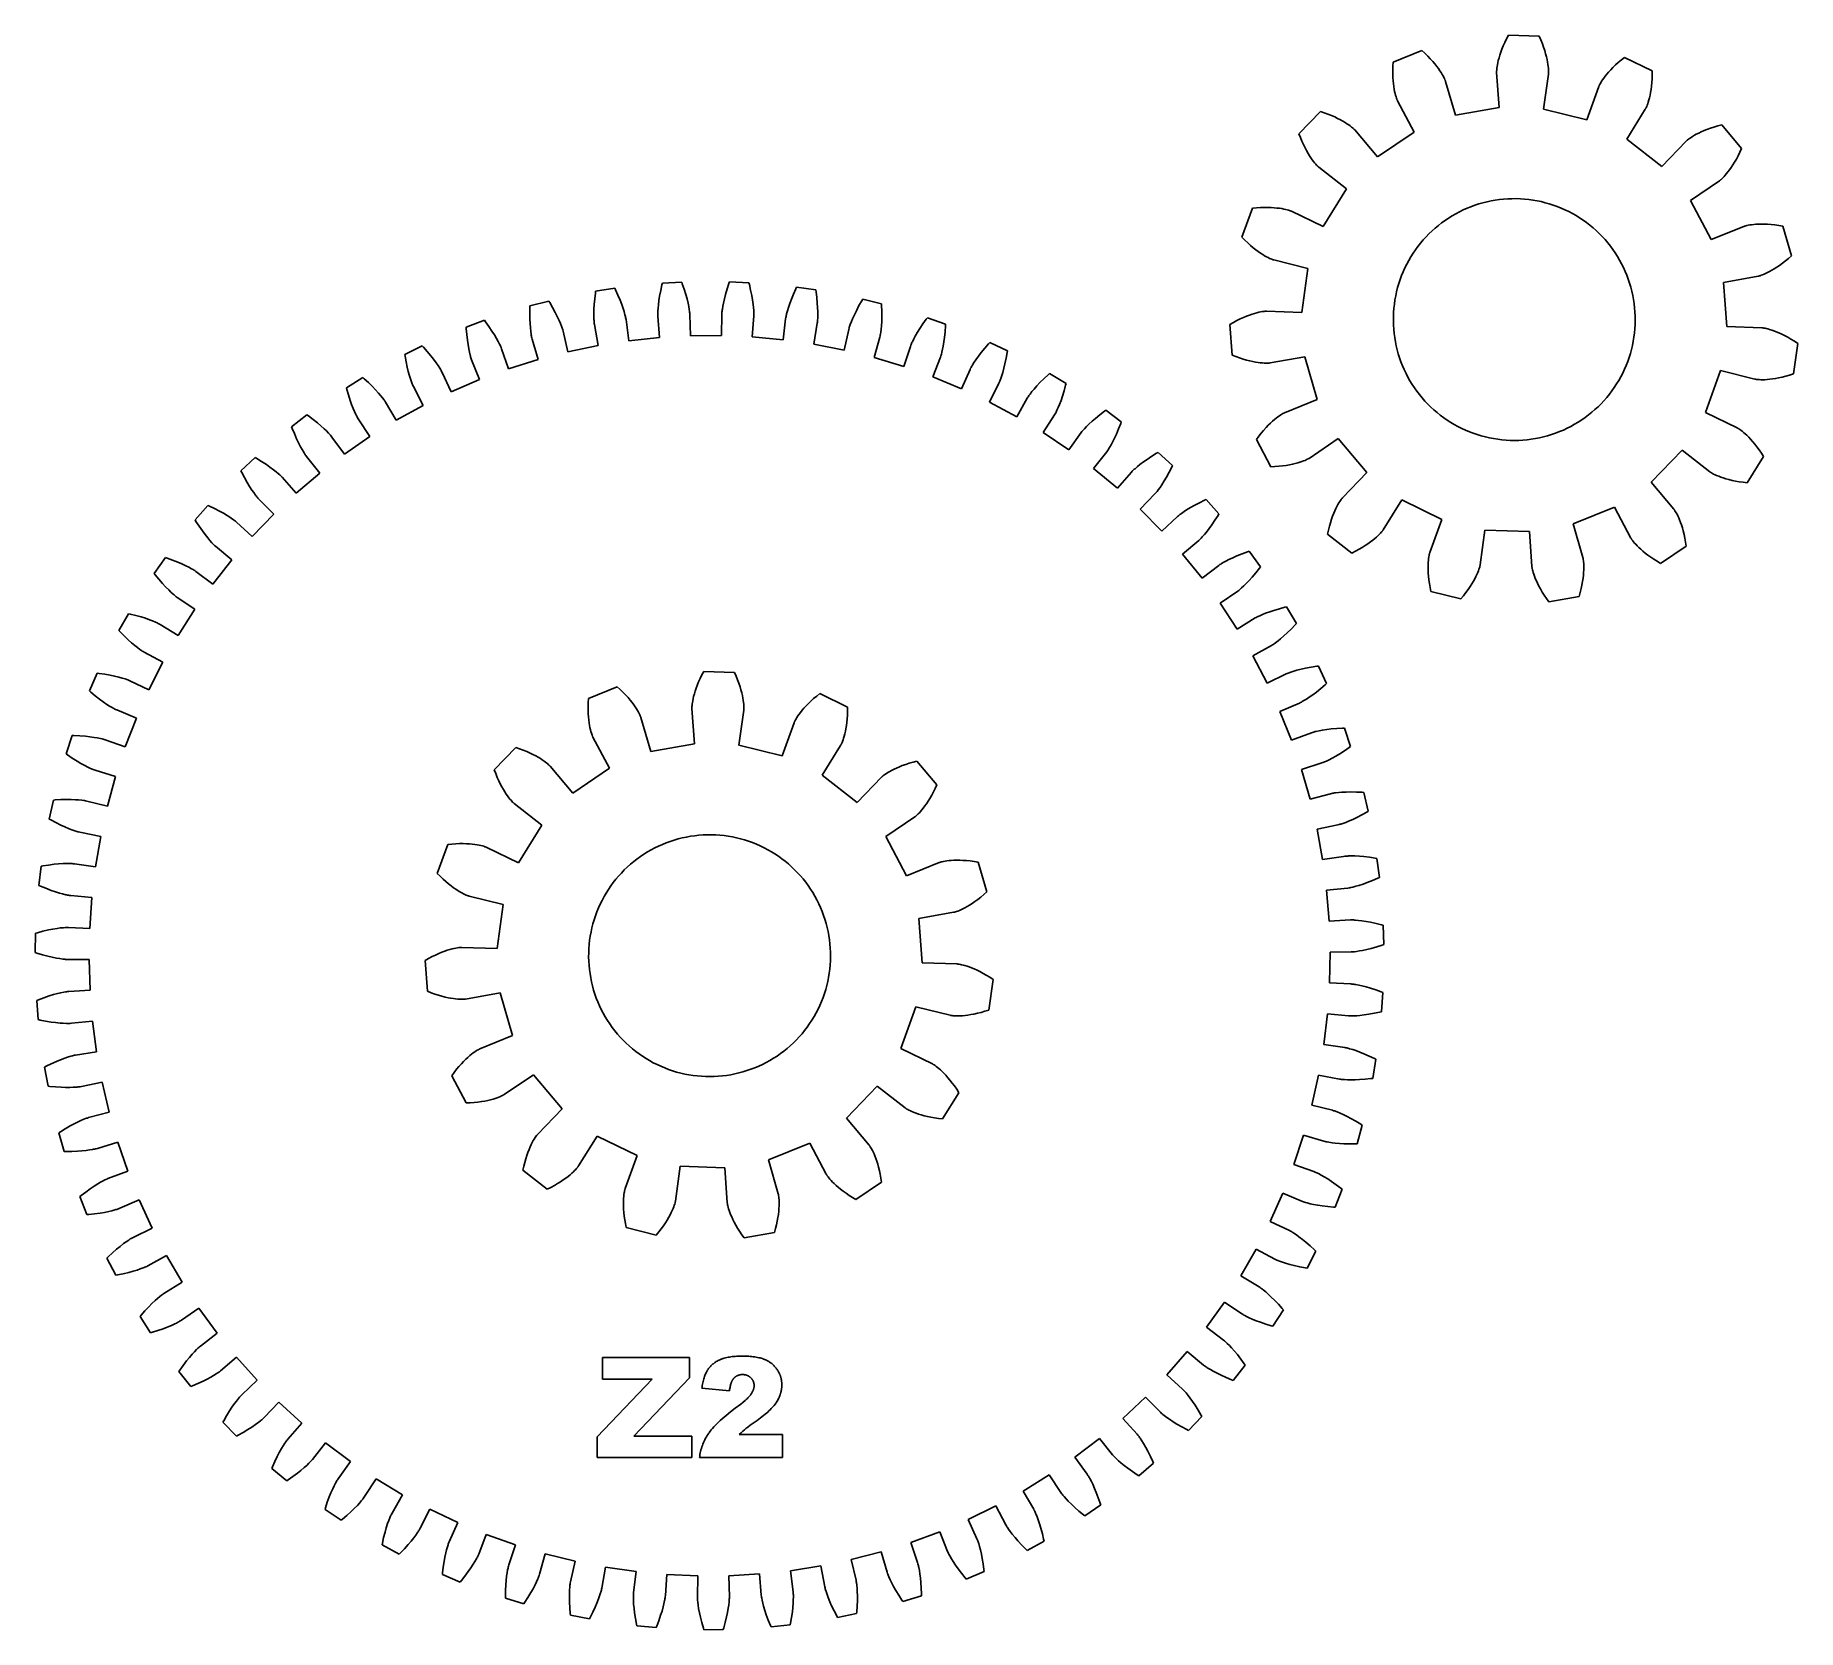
# Model space of a CAD drawing. Header units: millimetres. Extents: x 3982.7 to 4070.1, y 1290.4 to 1369.6.
import ezdxf

# ---------------------------------------------------------------- set-up
doc = ezdxf.new("R2010")
doc.units = ezdxf.units.MM
doc.header["$MEASUREMENT"] = 0
for name, color, linetype, true_color in [('Laser$LaserCut1', 1, 'Continuous', 0xff0000), ('Laser$LaserCut2', 3, 'Continuous', 0x00ff00), ('Laser$LaserEngrave', 4, 'Continuous', 0x00ffff)]:
    doc.layers.add(name, color=color, linetype=linetype, true_color=true_color)

msp = doc.modelspace()

# ---------------------------------------------------------------- linework, layer by layer
at = {"layer": 'Laser$LaserCut1'}
for points in [[(4055.198, 1367.74), (4055.197, 1367.765), (4055.197, 1367.783), (4055.197, 1367.801), (4055.198, 1367.819), (4055.199, 1367.837), (4055.203, 1367.898), (4055.21, 1367.958), (4055.221, 1368.043), (4055.235, 1368.126), (4055.256, 1368.233), (4055.281, 1368.34), (4055.315, 1368.469), (4055.354, 1368.597), (4055.404, 1368.746), (4055.458, 1368.894), (4055.527, 1369.063), (4055.6, 1369.229), (4055.687, 1369.409), (4055.778, 1369.587)], [(4055.778, 1369.587), (4057.311, 1369.536)], [(4057.311, 1369.536), (4057.39, 1369.352), (4057.465, 1369.167), (4057.527, 1368.996), (4057.584, 1368.823), (4057.628, 1368.672), (4057.668, 1368.519), (4057.698, 1368.389), (4057.724, 1368.258), (4057.741, 1368.15), (4057.755, 1368.042), (4057.764, 1367.957), (4057.769, 1367.873), (4057.772, 1367.812), (4057.772, 1367.751), (4057.772, 1367.733), (4057.771, 1367.715), (4057.77, 1367.697), (4057.769, 1367.679), (4057.767, 1367.654)], [(4050.065, 1368.247), (4051.485, 1368.824)], [(4051.485, 1368.824), (4051.633, 1368.689), (4051.776, 1368.55), (4051.902, 1368.419), (4052.025, 1368.284), (4052.127, 1368.164), (4052.225, 1368.041), (4052.305, 1367.934), (4052.382, 1367.824), (4052.442, 1367.733), (4052.499, 1367.64), (4052.541, 1367.566), (4052.581, 1367.491), (4052.607, 1367.436), (4052.632, 1367.381), (4052.639, 1367.364), (4052.646, 1367.348), (4052.653, 1367.331), (4052.659, 1367.314), (4052.667, 1367.291)], [(4060.262, 1367.036), (4060.271, 1367.058), (4060.278, 1367.075), (4060.286, 1367.092), (4060.294, 1367.108), (4060.302, 1367.124), (4060.331, 1367.178), (4060.361, 1367.23), (4060.406, 1367.303), (4060.453, 1367.373), (4060.516, 1367.462), (4060.581, 1367.55), (4060.665, 1367.654), (4060.752, 1367.755), (4060.859, 1367.871), (4060.969, 1367.984), (4061.1, 1368.11), (4061.235, 1368.233), (4061.387, 1368.362), (4061.543, 1368.487)], [(4061.543, 1368.487), (4062.922, 1367.816)], [(4050.285, 1366.324), (4050.275, 1366.346), (4050.267, 1366.363), (4050.26, 1366.38), (4050.253, 1366.396), (4050.247, 1366.413), (4050.226, 1366.471), (4050.207, 1366.528), (4050.183, 1366.61), (4050.162, 1366.692), (4050.138, 1366.798), (4050.117, 1366.906), (4050.096, 1367.037), (4050.079, 1367.17), (4050.064, 1367.327), (4050.054, 1367.484), (4050.048, 1367.666), (4050.047, 1367.848), (4050.053, 1368.048), (4050.065, 1368.247)], [(4055.322, 1365.998), (4055.198, 1367.74)], [(4057.767, 1367.654), (4057.526, 1365.924)], [(4062.922, 1367.816), (4062.92, 1367.617), (4062.913, 1367.417), (4062.9, 1367.236), (4062.882, 1367.054), (4062.861, 1366.898), (4062.835, 1366.742), (4062.809, 1366.611), (4062.78, 1366.481), (4062.752, 1366.376), (4062.721, 1366.271), (4062.694, 1366.19), (4062.665, 1366.111), (4062.642, 1366.054), (4062.618, 1365.999), (4062.61, 1365.982), (4062.602, 1365.966), (4062.594, 1365.95), (4062.585, 1365.934), (4062.573, 1365.913)], [(4052.667, 1367.291), (4053.151, 1365.612)], [(4059.666, 1365.394), (4060.262, 1367.036)], [(4051.107, 1364.783), (4050.285, 1366.324)], [(4053.151, 1365.612), (4055.322, 1365.998)], [(4057.526, 1365.924), (4059.666, 1365.394)], [(4062.573, 1365.913), (4061.65, 1364.43)], [(4045.39, 1364.7), (4046.453, 1365.804)], [(4046.453, 1365.804), (4046.643, 1365.741), (4046.83, 1365.672), (4046.999, 1365.604), (4047.165, 1365.53), (4047.308, 1365.462), (4047.448, 1365.389), (4047.564, 1365.324), (4047.679, 1365.256), (4047.771, 1365.197), (4047.861, 1365.135), (4047.929, 1365.084), (4047.996, 1365.032), (4048.042, 1364.993), (4048.088, 1364.953), (4048.101, 1364.94), (4048.114, 1364.928), (4048.127, 1364.915), (4048.14, 1364.902), (4048.156, 1364.884)], [(4064.601, 1364.333), (4064.619, 1364.35), (4064.632, 1364.362), (4064.646, 1364.374), (4064.66, 1364.385), (4064.674, 1364.397), (4064.722, 1364.434), (4064.771, 1364.47), (4064.841, 1364.518), (4064.913, 1364.563), (4065.007, 1364.619), (4065.102, 1364.672), (4065.221, 1364.733), (4065.342, 1364.79), (4065.486, 1364.853), (4065.633, 1364.911), (4065.804, 1364.973), (4065.977, 1365.03), (4066.169, 1365.086), (4066.362, 1365.137)], [(4066.362, 1365.137), (4067.349, 1363.964)], [(4046.373, 1363.032), (4046.355, 1363.048), (4046.341, 1363.06), (4046.328, 1363.073), (4046.315, 1363.085), (4046.302, 1363.098), (4046.26, 1363.142), (4046.219, 1363.187), (4046.164, 1363.252), (4046.111, 1363.318), (4046.046, 1363.406), (4045.984, 1363.495), (4045.911, 1363.607), (4045.841, 1363.721), (4045.763, 1363.858), (4045.69, 1363.998), (4045.61, 1364.162), (4045.536, 1364.328), (4045.46, 1364.513), (4045.39, 1364.7)], [(4048.156, 1364.884), (4049.281, 1363.547)], [(4049.281, 1363.547), (4051.107, 1364.783)], [(4061.65, 1364.43), (4063.389, 1363.075)], [(4063.389, 1363.075), (4064.601, 1364.333)], [(4067.349, 1363.964), (4067.266, 1363.782), (4067.178, 1363.603), (4067.093, 1363.442), (4067.002, 1363.284), (4066.92, 1363.15), (4066.833, 1363.018), (4066.756, 1362.909), (4066.676, 1362.802), (4066.607, 1362.717), (4066.536, 1362.634), (4066.479, 1362.571), (4066.42, 1362.51), (4066.377, 1362.468), (4066.332, 1362.427), (4066.318, 1362.415), (4066.304, 1362.403), (4066.29, 1362.392), (4066.276, 1362.381), (4066.256, 1362.366)], [(4047.751, 1361.959), (4046.373, 1363.032)], [(4066.256, 1362.366), (4064.809, 1361.387)], [(4046.585, 1360.087), (4047.751, 1361.959)], [(4042.562, 1359.557), (4043.084, 1360.998)], [(4043.084, 1360.998), (4043.283, 1361.018), (4043.482, 1361.031), (4043.664, 1361.037), (4043.846, 1361.038), (4044.004, 1361.034), (4044.161, 1361.024), (4044.294, 1361.012), (4044.427, 1360.996), (4044.535, 1360.98), (4044.642, 1360.96), (4044.725, 1360.941), (4044.807, 1360.921), (4044.866, 1360.904), (4044.924, 1360.886), (4044.958, 1360.874), (4044.975, 1360.867), (4044.992, 1360.86), (4045.014, 1360.851)], [(4045.014, 1360.851), (4046.585, 1360.087)], [(4064.809, 1361.387), (4065.847, 1359.442)], [(4065.847, 1359.442), (4067.466, 1360.098)], [(4067.466, 1360.098), (4067.489, 1360.106), (4067.506, 1360.112), (4067.524, 1360.117), (4067.541, 1360.122), (4067.559, 1360.127), (4067.618, 1360.142), (4067.677, 1360.154), (4067.761, 1360.17), (4067.845, 1360.182), (4067.953, 1360.195), (4068.062, 1360.204), (4068.195, 1360.211), (4068.329, 1360.215), (4068.486, 1360.213), (4068.644, 1360.207), (4068.825, 1360.194), (4069.007, 1360.176), (4069.205, 1360.149), (4069.402, 1360.117)], [(4069.402, 1360.117), (4069.826, 1358.643)], [(4044.138, 1358.434), (4044.115, 1358.441), (4044.098, 1358.446), (4044.081, 1358.452), (4044.063, 1358.459), (4044.046, 1358.465), (4043.99, 1358.488), (4043.935, 1358.513), (4043.858, 1358.549), (4043.783, 1358.589), (4043.688, 1358.642), (4043.594, 1358.699), (4043.482, 1358.771), (4043.372, 1358.847), (4043.245, 1358.941), (4043.122, 1359.038), (4042.982, 1359.156), (4042.847, 1359.277), (4042.702, 1359.415), (4042.562, 1359.557)], [(4045.834, 1358.014), (4044.138, 1358.434)], [(4045.53, 1355.83), (4045.834, 1358.014)], [(4069.826, 1358.643), (4069.677, 1358.511), (4069.523, 1358.383), (4069.38, 1358.271), (4069.233, 1358.163), (4069.103, 1358.074), (4068.97, 1357.989), (4068.855, 1357.921), (4068.739, 1357.856), (4068.642, 1357.806), (4068.543, 1357.759), (4068.465, 1357.725), (4068.386, 1357.693), (4068.329, 1357.672), (4068.272, 1357.653), (4068.254, 1357.648), (4068.237, 1357.643), (4068.219, 1357.638), (4068.202, 1357.634), (4068.178, 1357.628)], [(4013.584, 1355.638), (4013.581, 1355.701), (4013.581, 1355.748), (4013.581, 1355.795), (4013.583, 1355.842), (4013.585, 1355.89), (4013.595, 1356.046), (4013.609, 1356.203), (4013.637, 1356.421), (4013.671, 1356.638), (4013.724, 1356.916), (4013.785, 1357.192), (4013.806, 1357.278)], [(4013.806, 1357.278), (4014.766, 1357.332)], [(4014.766, 1357.332), (4014.796, 1357.249), (4014.888, 1356.981), (4014.971, 1356.711), (4015.029, 1356.499), (4015.081, 1356.285), (4015.113, 1356.131), (4015.14, 1355.976), (4015.154, 1355.883), (4015.16, 1355.836), (4015.164, 1355.789), (4015.169, 1355.727)], [(4016.756, 1355.736), (4016.76, 1355.799), (4016.764, 1355.846), (4016.77, 1355.893), (4016.775, 1355.939), (4016.782, 1355.986), (4016.808, 1356.141), (4016.838, 1356.295), (4016.887, 1356.51), (4016.943, 1356.722), (4017.023, 1356.994), (4017.111, 1357.262), (4017.141, 1357.346)], [(4017.141, 1357.346), (4018.101, 1357.304)], [(4018.101, 1357.304), (4018.123, 1357.218), (4018.187, 1356.942), (4018.244, 1356.665), (4018.28, 1356.448), (4018.31, 1356.23), (4018.327, 1356.074), (4018.339, 1355.917), (4018.343, 1355.823), (4018.344, 1355.776), (4018.344, 1355.729), (4018.342, 1355.666)], [(4068.178, 1357.628), (4066.458, 1357.323)], [(4066.458, 1357.323), (4066.615, 1355.123)], [(4007.239, 1356.152), (4008.169, 1356.395)], [(4008.169, 1356.395), (4008.216, 1356.319), (4008.359, 1356.075), (4008.494, 1355.827), (4008.593, 1355.63), (4008.686, 1355.431), (4008.748, 1355.287), (4008.805, 1355.14), (4008.837, 1355.052), (4008.852, 1355.007), (4008.866, 1354.962), (4008.883, 1354.901)], [(4010.437, 1355.225), (4010.428, 1355.287), (4010.423, 1355.334), (4010.419, 1355.381), (4010.415, 1355.428), (4010.413, 1355.475), (4010.407, 1355.632), (4010.406, 1355.789), (4010.411, 1356.009), (4010.424, 1356.229), (4010.449, 1356.51), (4010.482, 1356.791), (4010.495, 1356.879)], [(4010.495, 1356.879), (4011.444, 1357.028)], [(4011.444, 1357.028), (4011.483, 1356.948), (4011.601, 1356.691), (4011.71, 1356.43), (4011.789, 1356.225), (4011.862, 1356.017), (4011.909, 1355.868), (4011.952, 1355.716), (4011.975, 1355.625), (4011.985, 1355.579), (4011.994, 1355.533), (4012.005, 1355.471)], [(4019.923, 1355.517), (4019.933, 1355.58), (4019.942, 1355.626), (4019.952, 1355.672), (4019.962, 1355.718), (4019.973, 1355.764), (4020.014, 1355.915), (4020.06, 1356.066), (4020.13, 1356.274), (4020.206, 1356.48), (4020.313, 1356.742), (4020.428, 1357.001), (4020.466, 1357.081)], [(4020.466, 1357.081), (4021.417, 1356.943)], [(4021.417, 1356.943), (4021.43, 1356.856), (4021.467, 1356.575), (4021.495, 1356.294), (4021.51, 1356.074), (4021.518, 1355.855), (4021.519, 1355.698), (4021.515, 1355.54), (4021.51, 1355.446), (4021.507, 1355.399), (4021.502, 1355.352), (4021.494, 1355.29)], [(4023.052, 1354.985), (4023.068, 1355.045), (4023.082, 1355.091), (4023.096, 1355.136), (4023.111, 1355.18), (4023.127, 1355.225), (4023.182, 1355.371), (4023.243, 1355.517), (4023.333, 1355.717), (4023.43, 1355.915), (4023.562, 1356.165), (4023.702, 1356.41), (4023.748, 1356.486)], [(4023.748, 1356.486), (4024.68, 1356.255)], [(4024.68, 1356.255), (4024.685, 1356.166), (4024.694, 1355.884), (4024.694, 1355.601), (4024.687, 1355.381), (4024.673, 1355.161), (4024.658, 1355.005), (4024.639, 1354.849), (4024.624, 1354.756), (4024.616, 1354.71), (4024.607, 1354.663), (4024.593, 1354.602)], [(4004.073, 1355.105), (4004.974, 1355.439)], [(4004.974, 1355.439), (4005.028, 1355.368), (4005.194, 1355.139), (4005.353, 1354.906), (4005.472, 1354.72), (4005.584, 1354.531), (4005.66, 1354.394), (4005.731, 1354.254), (4005.772, 1354.169), (4005.791, 1354.126), (4005.81, 1354.082), (4005.832, 1354.024)], [(4007.347, 1354.501), (4007.332, 1354.562), (4007.322, 1354.608), (4007.313, 1354.654), (4007.305, 1354.7), (4007.298, 1354.747), (4007.276, 1354.903), (4007.26, 1355.059), (4007.243, 1355.278), (4007.234, 1355.498), (4007.231, 1355.781), (4007.236, 1356.064), (4007.239, 1356.152)], [(4012.005, 1355.471), (4012.142, 1354.427)], [(4013.669, 1354.589), (4013.584, 1355.638)], [(4015.169, 1355.727), (4015.201, 1354.675)], [(4016.736, 1354.684), (4016.756, 1355.736)], [(4018.342, 1355.666), (4018.27, 1354.616)], [(4019.798, 1354.472), (4019.923, 1355.517)], [(4026.112, 1354.143), (4026.134, 1354.202), (4026.152, 1354.245), (4026.171, 1354.289), (4026.19, 1354.332), (4026.211, 1354.374), (4026.281, 1354.515), (4026.355, 1354.653), (4026.465, 1354.844), (4026.581, 1355.031), (4026.737, 1355.266), (4026.901, 1355.497), (4026.954, 1355.568)], [(4026.954, 1355.568), (4027.859, 1355.245)], [(4041.961, 1355.238), (4042.135, 1355.337), (4042.312, 1355.43), (4042.475, 1355.51), (4042.641, 1355.584), (4042.787, 1355.644), (4042.935, 1355.7), (4043.061, 1355.743), (4043.188, 1355.782), (4043.294, 1355.811), (4043.4, 1355.836), (4043.483, 1355.854), (4043.567, 1355.868), (4043.627, 1355.877), (4043.687, 1355.883), (4043.705, 1355.885), (4043.724, 1355.886), (4043.742, 1355.887), (4043.76, 1355.888), (4043.784, 1355.888)], [(4043.784, 1355.888), (4045.53, 1355.83)], [(4004.344, 1353.472), (4004.323, 1353.531), (4004.309, 1353.576), (4004.295, 1353.621), (4004.282, 1353.667), (4004.271, 1353.712), (4004.234, 1353.865), (4004.202, 1354.019), (4004.164, 1354.235), (4004.132, 1354.453), (4004.101, 1354.734), (4004.078, 1355.016), (4004.073, 1355.105)], [(4007.638, 1353.489), (4007.347, 1354.501)], [(4008.883, 1354.901), (4009.123, 1353.876)], [(4010.626, 1354.189), (4010.437, 1355.225)], [(4012.142, 1354.427), (4013.669, 1354.589)], [(4015.201, 1354.675), (4016.736, 1354.684)], [(4018.27, 1354.616), (4019.798, 1354.472)], [(4021.494, 1355.29), (4021.317, 1354.252)], [(4022.824, 1353.957), (4023.052, 1354.985)], [(4024.593, 1354.602), (4024.313, 1353.587)], [(4027.859, 1355.245), (4027.855, 1355.156), (4027.835, 1354.874), (4027.807, 1354.593), (4027.778, 1354.374), (4027.743, 1354.157), (4027.713, 1354.003), (4027.678, 1353.85), (4027.654, 1353.759), (4027.641, 1353.713), (4027.627, 1353.668), (4027.607, 1353.609)], [(4042.07, 1353.709), (4041.961, 1355.238)], [(4066.615, 1355.123), (4068.361, 1355.065)], [(4068.361, 1355.065), (4068.385, 1355.063), (4068.403, 1355.061), (4068.421, 1355.059), (4068.439, 1355.056), (4068.457, 1355.053), (4068.517, 1355.042), (4068.576, 1355.03), (4068.659, 1355.01), (4068.741, 1354.987), (4068.845, 1354.955), (4068.948, 1354.919), (4069.073, 1354.871), (4069.196, 1354.82), (4069.34, 1354.755), (4069.481, 1354.685), (4069.642, 1354.599), (4069.8, 1354.509), (4069.97, 1354.404), (4070.137, 1354.294)], [(4001.026, 1353.747), (4001.89, 1354.169)], [(4001.458, 1352.15), (4001.432, 1352.206), (4001.413, 1352.25), (4001.395, 1352.293), (4001.378, 1352.337), (4001.362, 1352.381), (4001.31, 1352.53), (4001.263, 1352.68), (4001.203, 1352.891), (4001.15, 1353.105), (4001.091, 1353.381), (4001.04, 1353.66), (4001.026, 1353.747)], [(4001.89, 1354.169), (4001.95, 1354.104), (4002.138, 1353.893), (4002.32, 1353.677), (4002.456, 1353.504), (4002.587, 1353.327), (4002.676, 1353.198), (4002.761, 1353.066), (4002.81, 1352.985), (4002.834, 1352.944), (4002.856, 1352.903), (4002.885, 1352.847)], [(4005.832, 1354.024), (4006.174, 1353.028)], [(4009.123, 1353.876), (4010.626, 1354.189)], [(4021.317, 1354.252), (4022.824, 1353.957)], [(4025.783, 1353.143), (4026.112, 1354.143)], [(4029.074, 1353.001), (4029.102, 1353.057), (4029.124, 1353.099), (4029.147, 1353.14), (4029.17, 1353.181), (4029.195, 1353.221), (4029.278, 1353.354), (4029.366, 1353.484), (4029.494, 1353.663), (4029.628, 1353.837), (4029.808, 1354.056), (4029.994, 1354.269), (4030.053, 1354.335)], [(4030.053, 1354.335), (4030.922, 1353.923)], [(4030.922, 1353.923), (4030.908, 1353.835), (4030.861, 1353.557), (4030.805, 1353.279), (4030.755, 1353.065), (4030.698, 1352.853), (4030.652, 1352.702), (4030.602, 1352.553), (4030.57, 1352.465), (4030.552, 1352.421), (4030.534, 1352.378), (4030.508, 1352.321)], [(4043.967, 1353.324), (4043.943, 1353.321), (4043.925, 1353.319), (4043.907, 1353.318), (4043.889, 1353.316), (4043.87, 1353.315), (4043.81, 1353.313), (4043.749, 1353.313), (4043.664, 1353.316), (4043.58, 1353.321), (4043.471, 1353.331), (4043.362, 1353.345), (4043.23, 1353.365), (4043.099, 1353.39), (4042.945, 1353.424), (4042.792, 1353.463), (4042.618, 1353.513), (4042.444, 1353.569), (4042.256, 1353.636), (4042.07, 1353.709)], [(4045.687, 1353.63), (4043.967, 1353.324)], [(4046.298, 1351.511), (4045.687, 1353.63)], [(4070.137, 1354.294), (4069.925, 1352.775)], [(4002.885, 1352.847), (4003.323, 1351.89)], [(4004.734, 1352.494), (4004.344, 1353.472)], [(4006.174, 1353.028), (4007.638, 1353.489)], [(4024.313, 1353.587), (4025.783, 1353.143)], [(4027.607, 1353.609), (4027.228, 1352.627)], [(4028.646, 1352.039), (4029.074, 1353.001)], [(4031.907, 1351.57), (4031.94, 1351.623), (4031.966, 1351.662), (4031.993, 1351.701), (4032.021, 1351.739), (4032.049, 1351.777), (4032.145, 1351.901), (4032.246, 1352.022), (4032.391, 1352.186), (4032.542, 1352.347), (4032.742, 1352.547), (4032.948, 1352.74), (4033.014, 1352.799)], [(4033.014, 1352.799), (4033.837, 1352.303)], [(4066.311, 1352.939), (4065.56, 1350.866)], [(4068.007, 1352.519), (4066.311, 1352.939)], [(4069.925, 1352.775), (4069.735, 1352.715), (4069.543, 1352.661), (4069.366, 1352.617), (4069.188, 1352.578), (4069.033, 1352.55), (4068.877, 1352.526), (4068.745, 1352.51), (4068.612, 1352.498), (4068.503, 1352.492), (4068.393, 1352.489), (4068.308, 1352.49), (4068.224, 1352.493), (4068.163, 1352.497), (4068.103, 1352.503), (4068.085, 1352.505), (4068.067, 1352.508), (4068.049, 1352.511), (4068.031, 1352.514), (4068.007, 1352.519)], [(3998.13, 1352.093), (3998.947, 1352.599)], [(3998.719, 1350.546), (3998.687, 1350.6), (3998.664, 1350.642), (3998.642, 1350.683), (3998.62, 1350.725), (3998.6, 1350.767), (3998.533, 1350.91), (3998.471, 1351.054), (3998.391, 1351.259), (3998.317, 1351.466), (3998.231, 1351.735), (3998.153, 1352.007), (3998.13, 1352.093)], [(3998.947, 1352.599), (3999.013, 1352.54), (3999.222, 1352.349), (3999.424, 1352.152), (3999.577, 1351.993), (3999.725, 1351.83), (3999.826, 1351.71), (3999.924, 1351.588), (3999.981, 1351.512), (4000.008, 1351.474), (4000.035, 1351.435), (4000.069, 1351.382)], [(4001.944, 1351.216), (4001.458, 1352.15)], [(4003.323, 1351.89), (4004.734, 1352.494)], [(4027.228, 1352.627), (4028.646, 1352.039)], [(4030.508, 1352.321), (4030.033, 1351.381)], [(4033.837, 1352.303), (4033.815, 1352.217), (4033.74, 1351.944), (4033.657, 1351.674), (4033.586, 1351.466), (4033.508, 1351.26), (4033.448, 1351.115), (4033.383, 1350.972), (4033.342, 1350.887), (4033.32, 1350.846), (4033.298, 1350.804), (4033.266, 1350.75)], [(4000.069, 1351.382), (4000.601, 1350.474)], [(4000.601, 1350.474), (4001.944, 1351.216)], [(4030.033, 1351.381), (4031.386, 1350.655)], [(4031.386, 1350.655), (4031.907, 1351.57)], [(4044.679, 1350.854), (4046.298, 1351.511)], [(3995.413, 1350.159), (3996.175, 1350.743)], [(3996.153, 1348.678), (3996.116, 1348.729), (3996.089, 1348.768), (3996.062, 1348.807), (3996.037, 1348.846), (3996.012, 1348.886), (3995.932, 1349.022), (3995.856, 1349.159), (3995.756, 1349.355), (3995.662, 1349.554), (3995.549, 1349.813), (3995.444, 1350.076), (3995.413, 1350.159)], [(3996.175, 1350.743), (3996.247, 1350.692), (3996.474, 1350.522), (3996.695, 1350.346), (3996.863, 1350.204), (3997.026, 1350.056), (3997.139, 1349.947), (3997.248, 1349.834), (3997.312, 1349.765), (3997.343, 1349.73), (3997.374, 1349.694), (3997.413, 1349.644)], [(3999.295, 1349.665), (3998.719, 1350.546)], [(4033.266, 1350.75), (4032.7, 1349.862)], [(4034.583, 1349.863), (4034.621, 1349.913), (4034.651, 1349.949), (4034.682, 1349.985), (4034.713, 1350.02), (4034.745, 1350.055), (4034.854, 1350.169), (4034.965, 1350.279), (4035.127, 1350.429), (4035.292, 1350.573), (4035.511, 1350.752), (4035.736, 1350.924), (4035.807, 1350.977)], [(4035.807, 1350.977), (4036.577, 1350.401)], [(4036.577, 1350.401), (4036.547, 1350.318), (4036.445, 1350.054), (4036.335, 1349.793), (4036.243, 1349.593), (4036.145, 1349.396), (4036.071, 1349.258), (4035.992, 1349.122), (4035.943, 1349.042), (4035.917, 1349.002), (4035.891, 1348.963), (4035.854, 1348.912)], [(4043.278, 1349.519), (4043.397, 1349.68), (4043.52, 1349.837), (4043.637, 1349.976), (4043.758, 1350.112), (4043.867, 1350.226), (4043.979, 1350.337), (4044.077, 1350.428), (4044.178, 1350.515), (4044.263, 1350.584), (4044.349, 1350.651), (4044.418, 1350.7), (4044.489, 1350.748), (4044.54, 1350.78), (4044.593, 1350.811), (4044.608, 1350.819), (4044.624, 1350.828), (4044.641, 1350.836), (4044.657, 1350.844), (4044.679, 1350.854)], [(4065.56, 1350.866), (4067.131, 1350.102)], [(3997.413, 1349.644), (3998.032, 1348.793)], [(3998.032, 1348.793), (3999.295, 1349.665)], [(4032.7, 1349.862), (4033.974, 1349.005)], [(4033.974, 1349.005), (4034.583, 1349.863)], [(4044, 1348.166), (4043.278, 1349.519)], [(4047.336, 1349.565), (4045.889, 1348.587)], [(4048.756, 1347.878), (4047.336, 1349.565)], [(4067.131, 1350.102), (4067.152, 1350.091), (4067.168, 1350.081), (4067.184, 1350.072), (4067.199, 1350.062), (4067.215, 1350.052), (4067.265, 1350.018), (4067.314, 1349.983), (4067.381, 1349.931), (4067.447, 1349.877), (4067.529, 1349.805), (4067.608, 1349.73), (4067.703, 1349.636), (4067.795, 1349.539), (4067.899, 1349.421), (4068, 1349.299), (4068.112, 1349.156), (4068.219, 1349.009), (4068.332, 1348.844), (4068.44, 1348.676)], [(3992.901, 1347.963), (3993.602, 1348.621)], [(3993.602, 1348.621), (3993.679, 1348.577), (3993.921, 1348.431), (3994.159, 1348.278), (3994.34, 1348.153), (3994.517, 1348.022), (3994.64, 1347.925), (3994.76, 1347.824), (3994.831, 1347.761), (3994.865, 1347.729), (3994.899, 1347.696), (3994.943, 1347.651)], [(3996.814, 1347.859), (3996.153, 1348.678)], [(4035.854, 1348.912), (4035.203, 1348.085)], [(4037.076, 1347.899), (4037.119, 1347.944), (4037.153, 1347.978), (4037.187, 1348.01), (4037.221, 1348.042), (4037.257, 1348.074), (4037.376, 1348.176), (4037.498, 1348.275), (4037.673, 1348.408), (4037.853, 1348.535), (4038.089, 1348.691), (4038.329, 1348.84), (4038.405, 1348.885)], [(4038.405, 1348.885), (4039.114, 1348.235)], [(4045.889, 1348.587), (4045.868, 1348.574), (4045.853, 1348.565), (4045.837, 1348.556), (4045.821, 1348.547), (4045.804, 1348.539), (4045.75, 1348.513), (4045.694, 1348.488), (4045.616, 1348.456), (4045.536, 1348.426), (4045.433, 1348.391), (4045.328, 1348.359), (4045.199, 1348.324), (4045.07, 1348.294), (4044.915, 1348.262), (4044.76, 1348.235), (4044.579, 1348.21), (4044.398, 1348.191), (4044.199, 1348.176), (4044, 1348.166)], [(4064.394, 1348.994), (4062.864, 1347.405)], [(4065.772, 1347.92), (4064.394, 1348.994)], [(4068.44, 1348.676), (4067.629, 1347.374)], [(3993.786, 1346.564), (3993.743, 1346.611), (3993.713, 1346.647), (3993.683, 1346.683), (3993.653, 1346.72), (3993.625, 1346.757), (3993.531, 1346.884), (3993.442, 1347.013), (3993.323, 1347.198), (3993.209, 1347.386), (3993.071, 1347.633), (3992.941, 1347.884), (3992.901, 1347.963)], [(3994.943, 1347.651), (3995.644, 1346.866)], [(3995.644, 1346.866), (3996.814, 1347.859)], [(4035.203, 1348.085), (4036.384, 1347.105)], [(4036.384, 1347.105), (4037.076, 1347.899)], [(4039.114, 1348.235), (4039.075, 1348.155), (4038.948, 1347.903), (4038.813, 1347.655), (4038.701, 1347.465), (4038.584, 1347.279), (4038.496, 1347.148), (4038.405, 1347.021), (4038.348, 1346.946), (4038.318, 1346.909), (4038.288, 1346.873), (4038.246, 1346.826)], [(4047.544, 1346.62), (4048.756, 1347.878)], [(4067.629, 1347.374), (4067.431, 1347.397), (4067.233, 1347.426), (4067.054, 1347.457), (4066.875, 1347.494), (4066.722, 1347.531), (4066.57, 1347.573), (4066.443, 1347.612), (4066.316, 1347.656), (4066.214, 1347.695), (4066.113, 1347.736), (4066.036, 1347.771), (4065.96, 1347.809), (4065.906, 1347.837), (4065.853, 1347.867), (4065.838, 1347.877), (4065.822, 1347.886), (4065.807, 1347.896), (4065.792, 1347.906), (4065.772, 1347.92)], [(4038.246, 1346.826), (4037.516, 1346.068)], [(4062.864, 1347.405), (4063.989, 1346.069)], [(3990.621, 1345.529), (3991.253, 1346.253)], [(3991.253, 1346.253), (3991.334, 1346.217), (3991.59, 1346.096), (3991.841, 1345.967), (3992.034, 1345.86), (3992.223, 1345.748), (3992.355, 1345.663), (3992.485, 1345.575), (3992.561, 1345.52), (3992.599, 1345.491), (3992.636, 1345.462), (3992.684, 1345.421)], [(3993.46, 1344.71), (3994.525, 1345.815)], [(3994.525, 1345.815), (3993.786, 1346.564)], [(4037.516, 1346.068), (4038.594, 1344.975)], [(4039.361, 1345.696), (4039.409, 1345.737), (4039.445, 1345.767), (4039.483, 1345.796), (4039.52, 1345.824), (4039.558, 1345.852), (4039.687, 1345.942), (4039.818, 1346.028), (4040.006, 1346.143), (4040.197, 1346.251), (4040.448, 1346.383), (4040.702, 1346.508), (4040.782, 1346.545)], [(4041.422, 1345.828), (4041.376, 1345.752), (4041.224, 1345.514), (4041.065, 1345.28), (4040.935, 1345.102), (4040.8, 1344.929), (4040.7, 1344.808), (4040.596, 1344.69), (4040.532, 1344.621), (4040.499, 1344.588), (4040.465, 1344.555), (4040.419, 1344.512)], [(4040.782, 1346.545), (4041.422, 1345.828)], [(4046.807, 1344.83), (4046.85, 1345.025), (4046.899, 1345.219), (4046.949, 1345.394), (4047.005, 1345.567), (4047.058, 1345.716), (4047.115, 1345.863), (4047.168, 1345.985), (4047.224, 1346.106), (4047.273, 1346.204), (4047.325, 1346.3), (4047.368, 1346.373), (4047.414, 1346.445), (4047.447, 1346.495), (4047.483, 1346.545), (4047.494, 1346.559), (4047.505, 1346.574), (4047.516, 1346.588), (4047.528, 1346.602), (4047.544, 1346.62)], [(4050.495, 1346.523), (4049.572, 1345.04)], [(4052.479, 1345.559), (4050.495, 1346.523)], [(4061.038, 1346.17), (4058.994, 1345.341)], [(4061.86, 1344.628), (4061.038, 1346.17)], [(4063.989, 1346.069), (4064.004, 1346.05), (4064.015, 1346.035), (4064.025, 1346.02), (4064.035, 1346.005), (4064.045, 1345.99), (4064.077, 1345.938), (4064.108, 1345.886), (4064.148, 1345.811), (4064.186, 1345.735), (4064.231, 1345.635), (4064.274, 1345.535), (4064.322, 1345.41), (4064.366, 1345.284), (4064.414, 1345.134), (4064.456, 1344.982), (4064.5, 1344.806), (4064.539, 1344.628), (4064.575, 1344.431), (4064.605, 1344.234)], [(3991.64, 1344.225), (3991.594, 1344.267), (3991.56, 1344.3), (3991.526, 1344.333), (3991.493, 1344.367), (3991.461, 1344.401), (3991.356, 1344.517), (3991.254, 1344.637), (3991.117, 1344.809), (3990.985, 1344.985), (3990.823, 1345.217), (3990.668, 1345.454), (3990.621, 1345.529)], [(3992.684, 1345.421), (3993.46, 1344.71)], [(4038.594, 1344.975), (4039.361, 1345.696)], [(4049.572, 1345.04), (4049.558, 1345.02), (4049.547, 1345.005), (4049.536, 1344.991), (4049.525, 1344.977), (4049.514, 1344.962), (4049.475, 1344.916), (4049.434, 1344.871), (4049.375, 1344.809), (4049.315, 1344.75), (4049.235, 1344.676), (4049.152, 1344.604), (4049.049, 1344.52), (4048.942, 1344.439), (4048.814, 1344.348), (4048.683, 1344.26), (4048.528, 1344.164), (4048.371, 1344.072), (4048.195, 1343.977), (4048.017, 1343.888)], [(4051.884, 1343.917), (4052.479, 1345.559)], [(4054.619, 1345.028), (4054.379, 1343.298)], [(4056.823, 1344.955), (4054.619, 1345.028)], [(4056.948, 1343.212), (4056.823, 1344.955)], [(4058.994, 1345.341), (4059.478, 1343.662)], [(3992.451, 1343.553), (3991.64, 1344.225)], [(4040.419, 1344.512), (4039.616, 1343.831)], [(4048.017, 1343.888), (4046.807, 1344.83)], [(4063.335, 1343.374), (4063.163, 1343.476), (4062.993, 1343.582), (4062.843, 1343.684), (4062.695, 1343.79), (4062.57, 1343.887), (4062.448, 1343.987), (4062.347, 1344.074), (4062.25, 1344.165), (4062.172, 1344.242), (4062.097, 1344.322), (4062.041, 1344.385), (4061.986, 1344.45), (4061.949, 1344.498), (4061.913, 1344.547), (4061.902, 1344.562), (4061.892, 1344.577), (4061.882, 1344.592), (4061.872, 1344.607), (4061.86, 1344.628)], [(4064.605, 1344.234), (4063.335, 1343.374)], [(3988.595, 1342.88), (3989.152, 1343.663)], [(3989.152, 1343.663), (3989.236, 1343.635), (3989.502, 1343.54), (3989.765, 1343.437), (3989.967, 1343.35), (3990.167, 1343.257), (3990.307, 1343.186), (3990.445, 1343.111), (3990.526, 1343.064), (3990.566, 1343.039), (3990.606, 1343.013), (3990.658, 1342.978)], [(3991.501, 1342.347), (3992.451, 1343.553)], [(4039.616, 1343.831), (4040.58, 1342.636)], [(4040.58, 1342.636), (4041.416, 1343.277)], [(4041.416, 1343.277), (4041.467, 1343.313), (4041.507, 1343.339), (4041.546, 1343.364), (4041.587, 1343.388), (4041.627, 1343.412), (4041.764, 1343.489), (4041.904, 1343.562), (4042.102, 1343.657), (4042.303, 1343.746), (4042.565, 1343.852), (4042.83, 1343.951), (4042.914, 1343.98)], [(4043.48, 1343.203), (4043.426, 1343.132), (4043.251, 1342.91), (4043.069, 1342.693), (4042.923, 1342.529), (4042.771, 1342.37), (4042.659, 1342.26), (4042.544, 1342.153), (4042.473, 1342.091), (4042.437, 1342.06), (4042.4, 1342.031), (4042.35, 1341.993)], [(4042.914, 1343.98), (4043.48, 1343.203)], [(4051.938, 1341.982), (4051.899, 1342.178), (4051.865, 1342.374), (4051.839, 1342.555), (4051.819, 1342.736), (4051.807, 1342.893), (4051.8, 1343.05), (4051.798, 1343.184), (4051.8, 1343.317), (4051.806, 1343.426), (4051.814, 1343.535), (4051.824, 1343.62), (4051.836, 1343.704), (4051.846, 1343.764), (4051.858, 1343.823), (4051.862, 1343.841), (4051.867, 1343.858), (4051.871, 1343.876), (4051.876, 1343.894), (4051.884, 1343.917)], [(4054.379, 1343.298), (4054.374, 1343.274), (4054.37, 1343.257), (4054.366, 1343.239), (4054.362, 1343.221), (4054.357, 1343.204), (4054.34, 1343.145), (4054.322, 1343.088), (4054.293, 1343.008), (4054.262, 1342.929), (4054.219, 1342.828), (4054.172, 1342.729), (4054.112, 1342.61), (4054.048, 1342.493), (4053.968, 1342.357), (4053.884, 1342.224), (4053.782, 1342.073), (4053.675, 1341.926), (4053.553, 1341.767), (4053.427, 1341.613)], [(4057.785, 1341.467), (4057.668, 1341.63), (4057.557, 1341.796), (4057.461, 1341.95), (4057.369, 1342.107), (4057.294, 1342.246), (4057.223, 1342.387), (4057.167, 1342.508), (4057.115, 1342.631), (4057.076, 1342.733), (4057.039, 1342.836), (4057.013, 1342.917), (4056.99, 1342.998), (4056.975, 1343.057), (4056.963, 1343.116), (4056.959, 1343.134), (4056.956, 1343.152), (4056.953, 1343.17), (4056.95, 1343.188), (4056.948, 1343.212)], [(4059.478, 1343.662), (4059.484, 1343.639), (4059.488, 1343.621), (4059.491, 1343.603), (4059.494, 1343.585), (4059.497, 1343.567), (4059.506, 1343.507), (4059.512, 1343.447), (4059.518, 1343.362), (4059.522, 1343.277), (4059.523, 1343.168), (4059.521, 1343.059), (4059.515, 1342.925), (4059.504, 1342.792), (4059.486, 1342.636), (4059.463, 1342.479), (4059.432, 1342.3), (4059.394, 1342.122), (4059.347, 1341.928), (4059.294, 1341.735)], [(3989.739, 1341.684), (3989.688, 1341.721), (3989.651, 1341.75), (3989.614, 1341.779), (3989.578, 1341.81), (3989.543, 1341.841), (3989.426, 1341.946), (3989.313, 1342.055), (3989.16, 1342.213), (3989.011, 1342.375), (3988.827, 1342.59), (3988.649, 1342.81), (3988.595, 1342.88)], [(3990.658, 1342.978), (3991.501, 1342.347)], [(3990.612, 1341.096), (3989.739, 1341.684)], [(4042.35, 1341.993), (4041.484, 1341.395)], [(4041.484, 1341.395), (4042.324, 1340.111)], [(4053.427, 1341.613), (4051.938, 1341.982)], [(4059.294, 1341.735), (4057.785, 1341.467)], [(3986.843, 1340.042), (3987.318, 1340.877)], [(3987.318, 1340.877), (3987.405, 1340.857), (3987.679, 1340.789), (3987.951, 1340.713), (3988.161, 1340.647), (3988.369, 1340.574), (3988.515, 1340.517), (3988.66, 1340.456), (3988.746, 1340.417), (3988.788, 1340.396), (3988.83, 1340.375), (3988.885, 1340.345)], [(3989.787, 1339.801), (3990.612, 1341.096)], [(4042.324, 1340.111), (4043.219, 1340.665)], [(4043.219, 1340.665), (4043.274, 1340.696), (4043.316, 1340.717), (4043.358, 1340.739), (4043.4, 1340.759), (4043.443, 1340.779), (4043.587, 1340.841), (4043.733, 1340.9), (4043.94, 1340.975), (4044.149, 1341.043), (4044.42, 1341.123), (4044.694, 1341.195), (4044.78, 1341.215)], [(4044.78, 1341.215), (4045.265, 1340.386)], [(3988.1, 1338.965), (3988.046, 1338.997), (3988.006, 1339.023), (3987.966, 1339.049), (3987.927, 1339.075), (3987.889, 1339.102), (3987.763, 1339.196), (3987.639, 1339.293), (3987.471, 1339.434), (3987.307, 1339.581), (3987.102, 1339.776), (3986.904, 1339.978), (3986.843, 1340.042)], [(3988.885, 1340.345), (3989.787, 1339.801)], [(4045.265, 1340.386), (4045.205, 1340.321), (4045.009, 1340.117), (4044.806, 1339.92), (4044.644, 1339.771), (4044.478, 1339.628), (4044.355, 1339.529), (4044.23, 1339.434), (4044.153, 1339.379), (4044.114, 1339.353), (4044.075, 1339.327), (4044.021, 1339.295)], [(3989.027, 1338.467), (3988.1, 1338.965)], [(4044.021, 1339.295), (4043.1, 1338.786)], [(4043.1, 1338.786), (4043.808, 1337.424)], [(3985.381, 1337.044), (3985.772, 1337.922)], [(3985.772, 1337.922), (3985.859, 1337.911), (3986.139, 1337.871), (3986.418, 1337.821), (3986.633, 1337.777), (3986.847, 1337.725), (3986.998, 1337.683), (3987.149, 1337.637), (3987.238, 1337.607), (3987.282, 1337.59), (3987.326, 1337.573), (3987.384, 1337.549)], [(3988.335, 1337.097), (3989.027, 1338.467)], [(4043.808, 1337.424), (4044.754, 1337.886)], [(4044.754, 1337.886), (4044.811, 1337.911), (4044.855, 1337.929), (4044.899, 1337.946), (4044.943, 1337.962), (4044.988, 1337.977), (4045.137, 1338.025), (4045.288, 1338.069), (4045.501, 1338.123), (4045.716, 1338.17), (4045.994, 1338.223), (4046.274, 1338.267), (4046.361, 1338.279)], [(4046.361, 1338.279), (4046.762, 1337.405)], [(3986.739, 1336.098), (3986.682, 1336.124), (3986.64, 1336.145), (3986.599, 1336.167), (3986.557, 1336.19), (3986.516, 1336.213), (3986.381, 1336.293), (3986.249, 1336.378), (3986.067, 1336.502), (3985.889, 1336.631), (3985.666, 1336.805), (3985.448, 1336.986), (3985.381, 1337.044)], [(3987.384, 1337.549), (3988.335, 1337.097)], [(4046.762, 1337.405), (4046.695, 1337.346), (4046.48, 1337.163), (4046.259, 1336.987), (4046.083, 1336.855), (4045.902, 1336.729), (4045.771, 1336.643), (4045.637, 1336.561), (4045.555, 1336.514), (4045.514, 1336.492), (4045.472, 1336.47), (4045.415, 1336.443)], [(4045.415, 1336.443), (4044.447, 1336.028)], [(3987.712, 1335.695), (3986.739, 1336.098)], [(3987.159, 1334.262), (3987.712, 1335.695)], [(4044.447, 1336.028), (4045.017, 1334.603)], [(3984.226, 1333.915), (3984.527, 1334.828)], [(3984.527, 1334.828), (3984.615, 1334.825), (3984.898, 1334.813), (3985.18, 1334.792), (3985.399, 1334.769), (3985.616, 1334.738), (3985.771, 1334.712), (3985.925, 1334.681), (3986.017, 1334.66), (3986.063, 1334.648), (3986.108, 1334.635), (3986.168, 1334.617)], [(3986.168, 1334.617), (3987.159, 1334.262)], [(4045.017, 1334.603), (4046.004, 1334.969)], [(4046.004, 1334.969), (4046.063, 1334.988), (4046.109, 1335.001), (4046.154, 1335.014), (4046.2, 1335.025), (4046.246, 1335.036), (4046.399, 1335.069), (4046.554, 1335.097), (4046.771, 1335.13), (4046.99, 1335.156), (4047.272, 1335.18), (4047.554, 1335.196), (4047.643, 1335.199)], [(4047.643, 1335.199), (4047.954, 1334.29)], [(3985.671, 1333.109), (3985.612, 1333.129), (3985.568, 1333.146), (3985.524, 1333.164), (3985.481, 1333.182), (3985.438, 1333.201), (3985.295, 1333.268), (3985.155, 1333.339), (3984.962, 1333.444), (3984.772, 1333.555), (3984.533, 1333.706), (3984.298, 1333.864), (3984.226, 1333.915)], [(4047.954, 1334.29), (4047.882, 1334.238), (4047.649, 1334.077), (4047.412, 1333.924), (4047.223, 1333.81), (4047.032, 1333.703), (4046.892, 1333.63), (4046.751, 1333.562), (4046.665, 1333.524), (4046.621, 1333.506), (4046.577, 1333.488), (4046.518, 1333.467)], [(3986.679, 1332.804), (3985.671, 1333.109)], [(3986.272, 1331.324), (3986.679, 1332.804)], [(4046.518, 1333.467), (4045.514, 1333.151)], [(4045.514, 1333.151), (4045.938, 1331.675)], [(4045.938, 1331.675), (4046.957, 1331.941)], [(4046.957, 1331.941), (4047.018, 1331.955), (4047.065, 1331.963), (4047.111, 1331.971), (4047.158, 1331.978), (4047.205, 1331.984), (4047.361, 1332.002), (4047.517, 1332.014), (4047.737, 1332.025), (4047.957, 1332.029), (4048.24, 1332.025), (4048.522, 1332.013), (4048.611, 1332.007)], [(4048.611, 1332.007), (4048.83, 1331.071)], [(3983.388, 1330.686), (3983.596, 1331.625)], [(3983.596, 1331.625), (3983.684, 1331.631), (3983.967, 1331.647), (3984.25, 1331.654), (3984.47, 1331.653), (3984.689, 1331.644), (3984.846, 1331.634), (3985.002, 1331.618), (3985.096, 1331.606), (3985.142, 1331.599), (3985.189, 1331.591), (3985.25, 1331.578)], [(3985.25, 1331.578), (3986.272, 1331.324)], [(4048.83, 1331.071), (4048.753, 1331.027), (4048.506, 1330.89), (4048.254, 1330.761), (4048.055, 1330.667), (4047.854, 1330.579), (4047.708, 1330.521), (4047.56, 1330.467), (4047.471, 1330.438), (4047.426, 1330.424), (4047.38, 1330.411), (4047.319, 1330.396)], [(3984.906, 1330.028), (3984.845, 1330.043), (3984.8, 1330.055), (3984.754, 1330.068), (3984.709, 1330.082), (3984.665, 1330.097), (3984.516, 1330.149), (3984.37, 1330.206), (3984.167, 1330.291), (3983.967, 1330.383), (3983.714, 1330.509), (3983.465, 1330.643), (3983.388, 1330.686)], [(3985.939, 1329.826), (3984.906, 1330.028)], [(4047.319, 1330.396), (4046.289, 1330.181)], [(4046.289, 1330.181), (4046.564, 1328.671)], [(3985.682, 1328.313), (3985.939, 1329.826)], [(3982.875, 1327.391), (3982.989, 1328.345)], [(3982.989, 1328.345), (3983.076, 1328.36), (3983.356, 1328.404), (3983.636, 1328.439), (3983.855, 1328.46), (3984.075, 1328.474), (3984.232, 1328.478), (3984.389, 1328.478), (3984.483, 1328.476), (3984.53, 1328.473), (3984.577, 1328.47), (3984.64, 1328.463)], [(3984.64, 1328.463), (3985.682, 1328.313)], [(4046.564, 1328.671), (4047.604, 1328.834)], [(4047.604, 1328.834), (4047.667, 1328.841), (4047.714, 1328.845), (4047.761, 1328.848), (4047.808, 1328.85), (4047.855, 1328.852), (4048.012, 1328.854), (4048.169, 1328.851), (4048.389, 1328.84), (4048.608, 1328.822), (4048.889, 1328.79), (4049.169, 1328.749), (4049.256, 1328.735)], [(4049.256, 1328.735), (4049.381, 1327.782)], [(3984.452, 1326.887), (3984.389, 1326.896), (3984.343, 1326.903), (3984.297, 1326.912), (3984.25, 1326.921), (3984.204, 1326.931), (3984.052, 1326.968), (3983.9, 1327.01), (3983.69, 1327.075), (3983.482, 1327.146), (3983.218, 1327.247), (3982.956, 1327.355), (3982.875, 1327.391)], [(4049.381, 1327.782), (4049.301, 1327.746), (4049.041, 1327.634), (4048.778, 1327.531), (4048.57, 1327.457), (4048.361, 1327.389), (4048.21, 1327.346), (4048.058, 1327.307), (4047.966, 1327.287), (4047.92, 1327.277), (4047.873, 1327.269), (4047.811, 1327.26)], [(3985.5, 1326.788), (3984.452, 1326.887)], [(3985.394, 1325.257), (3985.5, 1326.788)], [(4047.811, 1327.26), (4046.764, 1327.149)], [(4046.764, 1327.149), (4046.888, 1325.619)], [(4046.888, 1325.619), (4047.939, 1325.678)], [(4047.939, 1325.678), (4048.002, 1325.678), (4048.049, 1325.678), (4048.096, 1325.676), (4048.143, 1325.674), (4048.19, 1325.671), (4048.347, 1325.657), (4048.503, 1325.638), (4048.72, 1325.605), (4048.936, 1325.566), (4049.213, 1325.506), (4049.487, 1325.438), (4049.573, 1325.415)], [(3982.693, 1324.06), (3982.712, 1325.021)], [(3982.712, 1325.021), (3982.797, 1325.045), (3983.071, 1325.117), (3983.346, 1325.18), (3983.562, 1325.222), (3983.779, 1325.257), (3983.935, 1325.278), (3984.091, 1325.293), (3984.185, 1325.3), (3984.232, 1325.302), (3984.28, 1325.303), (3984.342, 1325.303)], [(3984.342, 1325.303), (3985.394, 1325.257)], [(4049.573, 1325.415), (4049.602, 1324.454)], [(3984.312, 1323.716), (3984.249, 1323.718), (3984.202, 1323.721), (3984.155, 1323.725), (3984.108, 1323.73), (3984.062, 1323.736), (3983.906, 1323.757), (3983.751, 1323.784), (3983.536, 1323.827), (3983.321, 1323.878), (3983.048, 1323.951), (3982.778, 1324.033), (3982.693, 1324.06)], [(4046.935, 1324.085), (4046.906, 1322.55)], [(4047.988, 1324.091), (4046.935, 1324.085)], [(4049.602, 1324.454), (4049.518, 1324.426), (4049.249, 1324.341), (4048.977, 1324.264), (4048.763, 1324.211), (4048.548, 1324.165), (4048.393, 1324.137), (4048.238, 1324.113), (4048.145, 1324.102), (4048.098, 1324.097), (4048.051, 1324.094), (4047.988, 1324.091)], [(3985.365, 1323.722), (3984.312, 1323.716)], [(3985.412, 1322.188), (3985.365, 1323.722)], [(3984.361, 1322.129), (3985.412, 1322.188)], [(4046.906, 1322.55), (4047.958, 1322.504)], [(4047.958, 1322.504), (4048.02, 1322.498), (4048.067, 1322.493), (4048.114, 1322.487), (4048.16, 1322.479), (4048.207, 1322.472), (4048.361, 1322.442), (4048.515, 1322.408), (4048.728, 1322.354), (4048.939, 1322.293), (4049.208, 1322.206), (4049.474, 1322.111), (4049.557, 1322.079)], [(3982.767, 1321.686), (3982.849, 1321.719), (3983.114, 1321.817), (3983.382, 1321.907), (3983.593, 1321.971), (3983.805, 1322.027), (3983.958, 1322.063), (3984.112, 1322.094), (3984.205, 1322.11), (3984.252, 1322.117), (3984.299, 1322.123), (3984.361, 1322.129)], [(3982.844, 1320.728), (3982.767, 1321.686)], [(4049.557, 1322.079), (4049.491, 1321.12)], [(3984.489, 1320.547), (3984.426, 1320.543), (3984.379, 1320.541), (3984.332, 1320.541), (3984.285, 1320.541), (3984.238, 1320.541), (3984.081, 1320.548), (3983.924, 1320.558), (3983.705, 1320.58), (3983.487, 1320.609), (3983.208, 1320.655), (3982.931, 1320.709), (3982.844, 1320.728)], [(3985.536, 1320.658), (3984.489, 1320.547)], [(3985.736, 1319.136), (3985.536, 1320.658)], [(4046.8, 1321.019), (4046.618, 1319.494)], [(4047.848, 1320.92), (4046.8, 1321.019)], [(4049.491, 1321.12), (4049.405, 1321.101), (4049.128, 1321.043), (4048.849, 1320.994), (4048.632, 1320.962), (4048.413, 1320.938), (4048.256, 1320.925), (4048.1, 1320.917), (4048.005, 1320.915), (4047.958, 1320.916), (4047.911, 1320.917), (4047.848, 1320.92)], [(3983.153, 1318.373), (3983.232, 1318.414), (3983.486, 1318.538), (3983.744, 1318.654), (3983.947, 1318.738), (3984.153, 1318.816), (3984.301, 1318.867), (3984.452, 1318.913), (3984.542, 1318.939), (3984.588, 1318.95), (3984.634, 1318.961), (3984.696, 1318.973)], [(3984.696, 1318.973), (3985.736, 1319.136)], [(4046.618, 1319.494), (4047.66, 1319.344)], [(4047.66, 1319.344), (4047.722, 1319.332), (4047.768, 1319.322), (4047.814, 1319.311), (4047.859, 1319.299), (4047.905, 1319.287), (4048.056, 1319.242), (4048.205, 1319.193), (4048.412, 1319.118), (4048.616, 1319.036), (4048.875, 1318.923), (4049.13, 1318.802), (4049.21, 1318.762)], [(4049.21, 1318.762), (4049.048, 1317.815)], [(3983.326, 1317.428), (3983.153, 1318.373)], [(4046.361, 1317.981), (4046.028, 1316.483)], [(4047.394, 1317.779), (4046.361, 1317.981)], [(4049.048, 1317.815), (4048.96, 1317.803), (4048.679, 1317.774), (4048.397, 1317.752), (4048.177, 1317.743), (4047.957, 1317.74), (4047.8, 1317.743), (4047.643, 1317.751), (4047.549, 1317.758), (4047.503, 1317.763), (4047.456, 1317.769), (4047.394, 1317.779)], [(3984.981, 1317.411), (3984.919, 1317.401), (3984.872, 1317.395), (3984.825, 1317.389), (3984.778, 1317.385), (3984.731, 1317.381), (3984.574, 1317.371), (3984.417, 1317.366), (3984.197, 1317.366), (3983.978, 1317.373), (3983.695, 1317.391), (3983.414, 1317.418), (3983.326, 1317.428)], [(3986.011, 1317.626), (3984.981, 1317.411)], [(3986.362, 1316.131), (3986.011, 1317.626)], [(3985.343, 1315.866), (3986.362, 1316.131)], [(4046.028, 1316.483), (4047.05, 1316.229)], [(4047.05, 1316.229), (4047.11, 1316.211), (4047.155, 1316.197), (4047.199, 1316.181), (4047.244, 1316.165), (4047.287, 1316.148), (4047.433, 1316.089), (4047.577, 1316.025), (4047.775, 1315.929), (4047.97, 1315.828), (4048.216, 1315.689), (4048.458, 1315.543), (4048.533, 1315.496)], [(3983.868, 1315.115), (3983.942, 1315.163), (3984.183, 1315.312), (3984.428, 1315.454), (3984.621, 1315.558), (3984.818, 1315.656), (3984.961, 1315.721), (3985.106, 1315.782), (3985.194, 1315.816), (3985.238, 1315.832), (3985.283, 1315.847), (3985.343, 1315.866)], [(4048.533, 1315.496), (4048.279, 1314.569)], [(3984.134, 1314.192), (3983.868, 1315.115)], [(3985.782, 1314.34), (3985.721, 1314.324), (3985.675, 1314.313), (3985.629, 1314.303), (3985.583, 1314.293), (3985.537, 1314.285), (3985.382, 1314.26), (3985.226, 1314.239), (3985.007, 1314.217), (3984.788, 1314.202), (3984.505, 1314.192), (3984.222, 1314.19), (3984.134, 1314.192)], [(3986.786, 1314.656), (3985.782, 1314.34)], [(3987.283, 1313.204), (3986.786, 1314.656)], [(4045.621, 1315.003), (4045.141, 1313.545)], [(4046.629, 1314.698), (4045.621, 1315.003)], [(4048.279, 1314.569), (4048.19, 1314.567), (4047.907, 1314.565), (4047.624, 1314.572), (4047.405, 1314.585), (4047.186, 1314.604), (4047.03, 1314.623), (4046.874, 1314.646), (4046.782, 1314.663), (4046.735, 1314.672), (4046.689, 1314.683), (4046.629, 1314.698)], [(4045.141, 1313.545), (4046.132, 1313.19)], [(3984.903, 1311.945), (3984.972, 1312), (3985.197, 1312.172), (3985.426, 1312.337), (3985.609, 1312.46), (3985.795, 1312.577), (3985.931, 1312.656), (3986.069, 1312.731), (3986.153, 1312.774), (3986.195, 1312.794), (3986.238, 1312.814), (3986.296, 1312.838)], [(3986.296, 1312.838), (3987.283, 1313.204)], [(4046.132, 1313.19), (4046.19, 1313.167), (4046.233, 1313.148), (4046.276, 1313.128), (4046.318, 1313.108), (4046.361, 1313.086), (4046.499, 1313.013), (4046.636, 1312.935), (4046.824, 1312.82), (4047.008, 1312.7), (4047.239, 1312.537), (4047.465, 1312.368), (4047.535, 1312.313)], [(3985.26, 1311.052), (3984.903, 1311.945)], [(3987.853, 1311.778), (3986.885, 1311.364)], [(3988.492, 1310.383), (3987.853, 1311.778)], [(4044.588, 1312.112), (4043.965, 1310.71)], [(4045.561, 1311.709), (4044.588, 1312.112)], [(4047.189, 1311.417), (4047.101, 1311.423), (4046.82, 1311.45), (4046.539, 1311.485), (4046.322, 1311.519), (4046.106, 1311.56), (4045.952, 1311.594), (4045.8, 1311.633), (4045.709, 1311.659), (4045.664, 1311.673), (4045.62, 1311.688), (4045.561, 1311.709)], [(4047.535, 1312.313), (4047.189, 1311.417)], [(3986.885, 1311.364), (3986.826, 1311.342), (3986.782, 1311.326), (3986.737, 1311.311), (3986.692, 1311.298), (3986.647, 1311.285), (3986.495, 1311.244), (3986.342, 1311.208), (3986.126, 1311.165), (3985.909, 1311.128), (3985.629, 1311.089), (3985.348, 1311.06), (3985.26, 1311.052)], [(3986.249, 1308.893), (3986.313, 1308.955), (3986.519, 1309.149), (3986.731, 1309.336), (3986.9, 1309.476), (3987.074, 1309.611), (3987.201, 1309.703), (3987.331, 1309.792), (3987.41, 1309.843), (3987.45, 1309.867), (3987.491, 1309.891), (3987.546, 1309.921)], [(3987.546, 1309.921), (3988.492, 1310.383)], [(4043.965, 1310.71), (4044.916, 1310.258)], [(4044.916, 1310.258), (4044.972, 1310.229), (4045.013, 1310.206), (4045.053, 1310.182), (4045.094, 1310.157), (4045.133, 1310.132), (4045.264, 1310.045), (4045.392, 1309.954), (4045.568, 1309.821), (4045.739, 1309.683), (4045.953, 1309.498), (4046.161, 1309.307), (4046.225, 1309.246)], [(4043.273, 1309.339), (4042.513, 1308.006)], [(4044.2, 1308.841), (4043.273, 1309.339)], [(4046.225, 1309.246), (4045.792, 1308.388)], [(3986.693, 1308.04), (3986.249, 1308.893)], [(3988.279, 1308.512), (3988.223, 1308.484), (3988.18, 1308.464), (3988.137, 1308.445), (3988.093, 1308.427), (3988.05, 1308.41), (3987.903, 1308.354), (3987.754, 1308.303), (3987.544, 1308.239), (3987.332, 1308.18), (3987.057, 1308.114), (3986.78, 1308.057), (3986.693, 1308.04)], [(3989.2, 1309.021), (3988.279, 1308.512)], [(3989.976, 1307.696), (3989.2, 1309.021)], [(4045.792, 1308.388), (4045.705, 1308.403), (4045.427, 1308.458), (4045.151, 1308.521), (4044.939, 1308.576), (4044.728, 1308.639), (4044.578, 1308.688), (4044.431, 1308.742), (4044.343, 1308.776), (4044.3, 1308.795), (4044.257, 1308.814), (4044.2, 1308.841)], [(3989.081, 1307.142), (3989.976, 1307.696)], [(4042.513, 1308.006), (4043.415, 1307.462)], [(4043.415, 1307.462), (4043.467, 1307.427), (4043.506, 1307.4), (4043.544, 1307.372), (4043.581, 1307.344), (4043.618, 1307.315), (4043.74, 1307.215), (4043.858, 1307.112), (4044.019, 1306.962), (4044.176, 1306.808), (4044.371, 1306.603), (4044.559, 1306.392), (4044.617, 1306.324)], [(3987.892, 1305.99), (3987.949, 1306.058), (3988.135, 1306.272), (3988.327, 1306.479), (3988.482, 1306.635), (3988.641, 1306.787), (3988.759, 1306.891), (3988.879, 1306.992), (3988.953, 1307.051), (3988.991, 1307.079), (3989.029, 1307.107), (3989.081, 1307.142)], [(3990.816, 1306.412), (3989.95, 1305.814)], [(3991.72, 1305.171), (3990.816, 1306.412)], [(4041.688, 1306.711), (4040.799, 1305.46)], [(4042.561, 1306.123), (4041.688, 1306.711)], [(3988.419, 1305.186), (3987.892, 1305.99)], [(3989.95, 1305.814), (3989.897, 1305.78), (3989.856, 1305.756), (3989.815, 1305.733), (3989.774, 1305.711), (3989.732, 1305.689), (3989.591, 1305.619), (3989.448, 1305.553), (3989.246, 1305.468), (3989.04, 1305.389), (3988.773, 1305.296), (3988.504, 1305.211), (3988.419, 1305.186)], [(4044.1, 1305.514), (4044.015, 1305.538), (4043.744, 1305.619), (4043.476, 1305.71), (4043.269, 1305.786), (4043.066, 1305.869), (4042.922, 1305.933), (4042.781, 1306.001), (4042.697, 1306.044), (4042.656, 1306.067), (4042.615, 1306.091), (4042.561, 1306.123)], [(4044.617, 1306.324), (4044.1, 1305.514)], [(3990.884, 1304.53), (3991.72, 1305.171)], [(4040.799, 1305.46), (4041.642, 1304.829)], [(4041.642, 1304.829), (4041.691, 1304.789), (4041.726, 1304.758), (4041.762, 1304.727), (4041.796, 1304.695), (4041.83, 1304.662), (4041.941, 1304.551), (4042.049, 1304.436), (4042.194, 1304.271), (4042.334, 1304.102), (4042.508, 1303.879), (4042.674, 1303.65), (4042.725, 1303.577)], [(3989.816, 1303.266), (3989.866, 1303.339), (3990.03, 1303.57), (3990.201, 1303.795), (3990.339, 1303.966), (3990.482, 1304.133), (3990.589, 1304.249), (3990.698, 1304.361), (3990.766, 1304.427), (3990.801, 1304.459), (3990.836, 1304.49), (3990.884, 1304.53)], [(3992.684, 1303.976), (3991.881, 1303.295)], [(3993.706, 1302.831), (3992.684, 1303.976)], [(4039.849, 1304.254), (4038.84, 1303.097)], [(4040.66, 1303.582), (4039.849, 1304.254)], [(3990.42, 1302.518), (3989.816, 1303.266)], [(3991.881, 1303.295), (3991.832, 1303.256), (3991.794, 1303.228), (3991.755, 1303.201), (3991.716, 1303.175), (3991.677, 1303.149), (3991.544, 1303.065), (3991.408, 1302.986), (3991.215, 1302.881), (3991.018, 1302.782), (3990.762, 1302.663), (3990.502, 1302.551), (3990.42, 1302.518)], [(4038.84, 1303.097), (4039.616, 1302.386)], [(4042.13, 1302.822), (4042.047, 1302.855), (4041.786, 1302.963), (4041.528, 1303.079), (4041.331, 1303.176), (4041.136, 1303.279), (4041, 1303.357), (4040.866, 1303.438), (4040.826, 1303.464), (4040.787, 1303.49), (4040.748, 1303.517), (4040.71, 1303.544), (4040.66, 1303.582)], [(4042.725, 1303.577), (4042.13, 1302.822)], [(3992.002, 1300.746), (3992.044, 1300.824), (3992.184, 1301.07), (3992.332, 1301.311), (3992.452, 1301.495), (3992.578, 1301.676), (3992.673, 1301.801), (3992.771, 1301.924), (3992.831, 1301.996), (3992.863, 1302.031), (3992.895, 1302.066), (3992.939, 1302.111)], [(3992.939, 1302.111), (3993.706, 1302.831)], [(4039.616, 1302.386), (4039.661, 1302.341), (4039.693, 1302.307), (4039.725, 1302.272), (4039.756, 1302.237), (4039.787, 1302.201), (4039.886, 1302.079), (4039.982, 1301.955), (4040.11, 1301.776), (4040.233, 1301.593), (4040.383, 1301.354), (4040.526, 1301.11), (4040.569, 1301.032)], [(3994.784, 1301.739), (3994.054, 1300.981)], [(3995.916, 1300.701), (3994.784, 1301.739)], [(4037.775, 1301.992), (4036.656, 1300.941)], [(4038.514, 1301.243), (4037.775, 1301.992)], [(4039.902, 1300.34), (4039.823, 1300.381), (4039.574, 1300.514), (4039.329, 1300.656), (4039.142, 1300.772), (4038.959, 1300.893), (4038.831, 1300.984), (4038.705, 1301.079), (4038.632, 1301.138), (4038.596, 1301.169), (4038.56, 1301.2), (4038.514, 1301.243)], [(3992.677, 1300.062), (3992.002, 1300.746)], [(3994.054, 1300.981), (3994.008, 1300.938), (3993.973, 1300.906), (3993.938, 1300.875), (3993.902, 1300.845), (3993.865, 1300.815), (3993.741, 1300.719), (3993.614, 1300.627), (3993.432, 1300.503), (3993.246, 1300.385), (3993.003, 1300.24), (3992.756, 1300.104), (3992.677, 1300.062)], [(3995.224, 1299.908), (3995.916, 1300.701)], [(4036.656, 1300.941), (4037.357, 1300.156)], [(4040.569, 1301.032), (4039.902, 1300.34)], [(3994.428, 1298.457), (3994.462, 1298.539), (3994.577, 1298.797), (3994.7, 1299.052), (3994.801, 1299.247), (3994.909, 1299.439), (3994.99, 1299.574), (3995.075, 1299.706), (3995.128, 1299.783), (3995.156, 1299.821), (3995.185, 1299.859), (3995.224, 1299.908)], [(3997.097, 1299.722), (3996.446, 1298.895)], [(3998.326, 1298.802), (3997.097, 1299.722)], [(4035.486, 1299.948), (4034.268, 1299.014)], [(4036.147, 1299.128), (4035.486, 1299.948)], [(4037.357, 1300.156), (4037.397, 1300.107), (4037.426, 1300.07), (4037.454, 1300.032), (4037.481, 1299.994), (4037.508, 1299.955), (4037.595, 1299.824), (4037.678, 1299.691), (4037.788, 1299.5), (4037.892, 1299.306), (4038.017, 1299.053), (4038.135, 1298.796), (4038.17, 1298.715)], [(3996.446, 1298.895), (3996.405, 1298.847), (3996.373, 1298.812), (3996.341, 1298.778), (3996.308, 1298.744), (3996.274, 1298.711), (3996.161, 1298.603), (3996.043, 1298.498), (3995.875, 1298.357), (3995.702, 1298.221), (3995.474, 1298.053), (3995.242, 1297.893), (3995.168, 1297.844)], [(3997.717, 1297.944), (3998.326, 1298.802)], [(4034.268, 1299.014), (4034.887, 1298.162)], [(4037.438, 1298.092), (4037.363, 1298.141), (4037.129, 1298.298), (4036.899, 1298.463), (4036.724, 1298.597), (4036.554, 1298.737), (4036.436, 1298.84), (4036.321, 1298.947), (4036.253, 1299.013), (4036.221, 1299.047), (4036.189, 1299.081), (4036.147, 1299.128)], [(4038.17, 1298.715), (4037.438, 1298.092)], [(3995.168, 1297.844), (3994.428, 1298.457)], [(3997.069, 1296.421), (3997.095, 1296.505), (3997.184, 1296.774), (3997.281, 1297.04), (3997.362, 1297.244), (3997.45, 1297.446), (3997.518, 1297.588), (3997.589, 1297.727), (3997.635, 1297.81), (3997.658, 1297.851), (3997.683, 1297.891), (3997.717, 1297.944)], [(3999.6, 1297.945), (3999.034, 1297.057)], [(4000.914, 1297.152), (3999.6, 1297.945)], [(4033.005, 1298.141), (4031.699, 1297.333)], [(4033.581, 1297.261), (4033.005, 1298.141)], [(4034.887, 1298.162), (4034.922, 1298.11), (4034.947, 1298.07), (4034.971, 1298.03), (4034.995, 1297.989), (4035.018, 1297.948), (4035.091, 1297.809), (4035.16, 1297.668), (4035.25, 1297.467), (4035.334, 1297.264), (4035.434, 1296.999), (4035.526, 1296.732), (4035.553, 1296.647)], [(3999.034, 1297.057), (3998.998, 1297.006), (3998.97, 1296.968), (3998.941, 1296.93), (3998.912, 1296.894), (3998.882, 1296.857), (3998.779, 1296.738), (3998.673, 1296.623), (3998.519, 1296.465), (3998.361, 1296.313), (3998.151, 1296.123), (3997.935, 1295.94), (3997.867, 1295.884)], [(4000.393, 1296.237), (4000.914, 1297.152)], [(4031.699, 1297.333), (4032.231, 1296.425)], [(4034.762, 1296.101), (4034.693, 1296.156), (4034.475, 1296.337), (4034.263, 1296.524), (4034.103, 1296.675), (4033.947, 1296.83), (4033.84, 1296.945), (4033.736, 1297.062), (4033.675, 1297.135), (4033.646, 1297.172), (4033.617, 1297.209), (4033.581, 1297.261)], [(3997.867, 1295.884), (3997.069, 1296.421)], [(3999.9, 1294.658), (3999.918, 1294.744), (3999.979, 1295.02), (4000.049, 1295.295), (4000.11, 1295.506), (4000.177, 1295.715), (4000.23, 1295.863), (4000.288, 1296.009), (4000.325, 1296.096), (4000.344, 1296.139), (4000.365, 1296.182), (4000.393, 1296.237)], [(4002.267, 1296.426), (4001.792, 1295.486)], [(4003.654, 1295.768), (4002.267, 1296.426)], [(4030.356, 1296.591), (4028.977, 1295.917)], [(4028.977, 1295.917), (4029.415, 1294.96)], [(4030.842, 1295.657), (4030.356, 1296.591)], [(4032.231, 1296.425), (4032.261, 1296.369), (4032.281, 1296.327), (4032.302, 1296.284), (4032.321, 1296.241), (4032.34, 1296.198), (4032.399, 1296.052), (4032.453, 1295.905), (4032.523, 1295.697), (4032.587, 1295.486), (4032.66, 1295.213), (4032.724, 1294.937), (4032.743, 1294.851)], [(4035.553, 1296.647), (4034.762, 1296.101)], [(4001.792, 1295.486), (4001.761, 1295.432), (4001.737, 1295.391), (4001.712, 1295.351), (4001.687, 1295.311), (4001.66, 1295.272), (4001.57, 1295.144), (4001.476, 1295.018), (4001.339, 1294.846), (4001.196, 1294.679), (4001.006, 1294.469), (4000.81, 1294.265), (4000.747, 1294.203)], [(4003.226, 1294.806), (4003.654, 1295.768)], [(4005.072, 1295.18), (4004.693, 1294.198)], [(4006.517, 1294.664), (4005.072, 1295.18)], [(4027.566, 1295.313), (4026.126, 1294.779)], [(4027.956, 1294.335), (4027.566, 1295.313)], [(4031.901, 1294.386), (4031.838, 1294.448), (4031.639, 1294.649), (4031.447, 1294.857), (4031.302, 1295.022), (4031.163, 1295.193), (4031.067, 1295.317), (4030.976, 1295.445), (4030.923, 1295.523), (4030.897, 1295.563), (4030.873, 1295.603), (4030.842, 1295.657)], [(4000.747, 1294.203), (3999.9, 1294.658)], [(4002.893, 1293.185), (4002.902, 1293.273), (4002.935, 1293.554), (4002.978, 1293.834), (4003.017, 1294.05), (4003.063, 1294.265), (4003.101, 1294.417), (4003.144, 1294.569), (4003.172, 1294.659), (4003.187, 1294.703), (4003.203, 1294.748), (4003.226, 1294.806)], [(4004.693, 1294.198), (4004.668, 1294.14), (4004.648, 1294.098), (4004.627, 1294.055), (4004.605, 1294.013), (4004.583, 1293.972), (4004.506, 1293.835), (4004.425, 1293.7), (4004.306, 1293.516), (4004.18, 1293.335), (4004.012, 1293.107), (4003.837, 1292.885), (4003.781, 1292.817)], [(4006.188, 1293.664), (4006.517, 1294.664)], [(4007.987, 1294.22), (4007.707, 1293.205)], [(4009.476, 1293.85), (4007.987, 1294.22)], [(4024.662, 1294.318), (4023.177, 1293.93)], [(4024.953, 1293.306), (4024.662, 1294.318)], [(4026.126, 1294.779), (4026.468, 1293.783)], [(4028.884, 1292.965), (4028.827, 1293.032), (4028.649, 1293.252), (4028.479, 1293.478), (4028.351, 1293.657), (4028.23, 1293.841), (4028.147, 1293.974), (4028.068, 1294.11), (4028.024, 1294.193), (4028.002, 1294.235), (4027.982, 1294.278), (4027.956, 1294.335)], [(4029.415, 1294.96), (4029.439, 1294.902), (4029.456, 1294.858), (4029.471, 1294.813), (4029.486, 1294.769), (4029.5, 1294.724), (4029.545, 1294.573), (4029.584, 1294.421), (4029.633, 1294.207), (4029.675, 1293.991), (4029.721, 1293.712), (4029.758, 1293.431), (4029.767, 1293.343)], [(4032.743, 1294.851), (4031.901, 1294.386)], [(4006.018, 1292.018), (4006.018, 1292.106), (4006.023, 1292.389), (4006.037, 1292.671), (4006.055, 1292.891), (4006.08, 1293.109), (4006.102, 1293.265), (4006.129, 1293.419), (4006.148, 1293.512), (4006.159, 1293.558), (4006.171, 1293.603), (4006.188, 1293.664)], [(4009.248, 1292.822), (4009.476, 1293.85)], [(4010.983, 1293.555), (4010.806, 1292.517)], [(4012.502, 1293.335), (4010.983, 1293.555)], [(4012.377, 1292.289), (4012.502, 1293.335)], [(4021.674, 1293.617), (4020.158, 1293.38)], [(4020.158, 1293.38), (4020.295, 1292.336)], [(4021.863, 1292.582), (4021.674, 1293.617)], [(4023.177, 1293.93), (4023.417, 1292.906)], [(4025.74, 1291.85), (4025.69, 1291.924), (4025.535, 1292.16), (4025.388, 1292.401), (4025.279, 1292.593), (4025.176, 1292.787), (4025.107, 1292.928), (4025.043, 1293.072), (4025.006, 1293.159), (4024.989, 1293.202), (4024.973, 1293.247), (4024.953, 1293.306)], [(4026.468, 1293.783), (4026.485, 1293.723), (4026.497, 1293.677), (4026.509, 1293.632), (4026.519, 1293.586), (4026.529, 1293.539), (4026.558, 1293.385), (4026.582, 1293.23), (4026.61, 1293.012), (4026.63, 1292.793), (4026.647, 1292.51), (4026.656, 1292.228), (4026.657, 1292.139)], [(4029.767, 1293.343), (4028.884, 1292.965)], [(4003.781, 1292.817), (4002.893, 1293.185)], [(4007.707, 1293.205), (4007.688, 1293.145), (4007.673, 1293.101), (4007.656, 1293.056), (4007.639, 1293.013), (4007.621, 1292.969), (4007.558, 1292.825), (4007.49, 1292.683), (4007.39, 1292.487), (4007.284, 1292.295), (4007.139, 1292.052), (4006.987, 1291.813), (4006.938, 1291.74)], [(4009.243, 1291.167), (4009.234, 1291.255), (4009.211, 1291.537), (4009.197, 1291.82), (4009.193, 1292.04), (4009.196, 1292.26), (4009.203, 1292.416), (4009.214, 1292.573), (4009.224, 1292.667), (4009.23, 1292.714), (4009.237, 1292.76), (4009.248, 1292.822)], [(4010.806, 1292.517), (4010.793, 1292.455), (4010.782, 1292.41), (4010.77, 1292.364), (4010.757, 1292.319), (4010.743, 1292.273), (4010.695, 1292.124), (4010.642, 1291.976), (4010.562, 1291.771), (4010.475, 1291.569), (4010.355, 1291.313), (4010.228, 1291.061), (4010.186, 1290.982)], [(4014.03, 1293.191), (4013.958, 1292.141)], [(4015.564, 1293.123), (4014.03, 1293.191)], [(4015.544, 1292.071), (4015.564, 1293.123)], [(4018.631, 1293.218), (4017.099, 1293.132)], [(4017.099, 1293.132), (4017.131, 1292.08)], [(4018.716, 1292.169), (4018.631, 1293.218)], [(4022.501, 1291.055), (4022.459, 1291.133), (4022.328, 1291.383), (4022.205, 1291.638), (4022.116, 1291.839), (4022.033, 1292.043), (4021.979, 1292.19), (4021.929, 1292.339), (4021.901, 1292.429), (4021.889, 1292.475), (4021.877, 1292.521), (4021.863, 1292.582)], [(4023.417, 1292.906), (4023.429, 1292.844), (4023.437, 1292.797), (4023.443, 1292.751), (4023.449, 1292.704), (4023.454, 1292.657), (4023.467, 1292.5), (4023.476, 1292.344), (4023.482, 1292.124), (4023.48, 1291.904), (4023.469, 1291.621), (4023.45, 1291.339), (4023.442, 1291.251)], [(4006.938, 1291.74), (4006.018, 1292.018)], [(4012.537, 1290.642), (4012.519, 1290.729), (4012.468, 1291.007), (4012.426, 1291.287), (4012.4, 1291.505), (4012.381, 1291.724), (4012.372, 1291.881), (4012.368, 1292.038), (4012.369, 1292.133), (4012.37, 1292.18), (4012.372, 1292.227), (4012.377, 1292.289)], [(4013.958, 1292.141), (4013.951, 1292.078), (4013.944, 1292.032), (4013.937, 1291.985), (4013.928, 1291.939), (4013.919, 1291.892), (4013.886, 1291.739), (4013.848, 1291.586), (4013.789, 1291.375), (4013.722, 1291.165), (4013.629, 1290.898), (4013.527, 1290.634), (4013.494, 1290.552)], [(4015.866, 1290.448), (4015.84, 1290.532), (4015.762, 1290.804), (4015.692, 1291.078), (4015.644, 1291.293), (4015.604, 1291.509), (4015.579, 1291.664), (4015.56, 1291.82), (4015.551, 1291.914), (4015.547, 1291.961), (4015.545, 1292.008), (4015.544, 1292.071)], [(4017.131, 1292.08), (4017.13, 1292.017), (4017.128, 1291.97), (4017.126, 1291.923), (4017.122, 1291.876), (4017.118, 1291.829), (4017.1, 1291.673), (4017.078, 1291.518), (4017.039, 1291.301), (4016.994, 1291.086), (4016.928, 1290.811), (4016.853, 1290.538), (4016.827, 1290.453)], [(4019.199, 1290.586), (4019.164, 1290.667), (4019.059, 1290.93), (4018.963, 1291.196), (4018.894, 1291.405), (4018.832, 1291.616), (4018.792, 1291.768), (4018.757, 1291.921), (4018.739, 1292.013), (4018.731, 1292.06), (4018.724, 1292.106), (4018.716, 1292.169)], [(4020.295, 1292.336), (4020.3, 1292.273), (4020.303, 1292.226), (4020.305, 1292.179), (4020.306, 1292.132), (4020.307, 1292.085), (4020.304, 1291.928), (4020.298, 1291.771), (4020.281, 1291.552), (4020.258, 1291.333), (4020.219, 1291.053), (4020.171, 1290.774), (4020.155, 1290.687)], [(4026.657, 1292.139), (4025.74, 1291.85)], [(4010.186, 1290.982), (4009.243, 1291.167)], [(4020.155, 1290.687), (4019.199, 1290.586)], [(4023.442, 1291.251), (4022.501, 1291.055)], [(4013.494, 1290.552), (4012.537, 1290.642)], [(4016.827, 1290.453), (4015.866, 1290.448)]]:
    msp.add_lwpolyline(points, dxfattribs=at)
at = {"layer": 'Laser$LaserCut2'}
for points in [[(4056.5, 1349.492), (4056.707, 1349.51), (4056.914, 1349.536), (4057.119, 1349.568), (4057.324, 1349.608), (4057.527, 1349.655), (4057.728, 1349.709), (4057.927, 1349.77), (4058.124, 1349.838), (4058.318, 1349.913), (4058.51, 1349.994), (4058.699, 1350.082), (4058.885, 1350.176), (4059.067, 1350.277), (4059.246, 1350.384), (4059.42, 1350.497), (4059.591, 1350.616), (4059.758, 1350.741), (4059.92, 1350.872), (4060.077, 1351.008), (4060.23, 1351.15), (4060.378, 1351.297), (4060.52, 1351.449), (4060.657, 1351.606), (4060.789, 1351.767), (4060.915, 1351.933), (4061.035, 1352.103), (4061.149, 1352.278), (4061.257, 1352.456), (4061.358, 1352.637), (4061.454, 1352.823), (4061.543, 1353.011), (4061.625, 1353.202), (4061.701, 1353.396), (4061.769, 1353.593), (4061.831, 1353.792), (4061.886, 1353.993), (4061.934, 1354.195), (4061.975, 1354.4), (4062.009, 1354.605), (4062.036, 1354.812), (4062.055, 1355.019), (4062.067, 1355.227), (4062.072, 1355.435), (4062.07, 1355.643), (4062.061, 1355.851), (4062.044, 1356.059), (4062.02, 1356.266), (4061.989, 1356.472), (4061.951, 1356.677), (4061.906, 1356.88), (4061.854, 1357.082), (4061.795, 1357.281), (4061.729, 1357.479), (4061.656, 1357.674), (4061.576, 1357.866), (4061.49, 1358.056), (4061.397, 1358.242), (4061.298, 1358.425), (4061.192, 1358.605), (4061.081, 1358.781), (4060.963, 1358.953), (4060.839, 1359.12), (4060.71, 1359.283), (4060.575, 1359.442), (4060.435, 1359.596), (4060.289, 1359.745), (4060.138, 1359.889), (4059.983, 1360.027), (4059.823, 1360.16), (4059.658, 1360.287), (4059.489, 1360.409), (4059.315, 1360.525), (4059.138, 1360.634), (4058.957, 1360.737), (4058.773, 1360.834), (4058.585, 1360.925), (4058.395, 1361.009), (4058.201, 1361.086), (4058.005, 1361.157), (4057.807, 1361.22), (4057.607, 1361.277), (4057.404, 1361.327), (4057.201, 1361.369), (4056.995, 1361.405), (4056.789, 1361.433), (4056.582, 1361.455), (4056.374, 1361.469), (4056.166, 1361.476), (4055.958, 1361.475), (4055.75, 1361.468), (4055.542, 1361.453), (4055.335, 1361.431), (4055.128, 1361.402), (4054.923, 1361.365), (4054.72, 1361.322), (4054.518, 1361.271), (4054.317, 1361.214), (4054.119, 1361.15), (4053.924, 1361.078), (4053.731, 1361), (4053.54, 1360.916), (4053.353, 1360.825), (4053.169, 1360.727), (4052.989, 1360.623), (4052.812, 1360.513), (4052.639, 1360.397), (4052.47, 1360.275), (4052.306, 1360.147), (4052.146, 1360.013), (4051.991, 1359.874), (4051.841, 1359.73), (4051.696, 1359.58), (4051.556, 1359.426), (4051.422, 1359.267), (4051.293, 1359.103), (4051.17, 1358.935), (4051.053, 1358.763), (4050.942, 1358.587), (4050.837, 1358.407), (4050.738, 1358.223), (4050.646, 1358.036), (4050.561, 1357.846), (4050.482, 1357.654), (4050.409, 1357.458), (4050.344, 1357.261), (4050.286, 1357.061), (4050.234, 1356.859), (4050.19, 1356.655), (4050.152, 1356.451), (4050.122, 1356.245), (4050.099, 1356.038), (4050.083, 1355.83), (4050.074, 1355.622), (4050.073, 1355.414), (4050.079, 1355.205), (4050.092, 1354.997), (4050.112, 1354.79), (4050.139, 1354.584), (4050.174, 1354.378), (4050.216, 1354.174), (4050.264, 1353.972), (4050.32, 1353.771), (4050.383, 1353.572), (4050.452, 1353.376), (4050.528, 1353.182), (4050.611, 1352.991), (4050.701, 1352.803), (4050.797, 1352.618), (4050.899, 1352.437), (4051.008, 1352.259), (4051.123, 1352.085), (4051.243, 1351.916), (4051.37, 1351.75), (4051.502, 1351.589), (4051.64, 1351.433), (4051.783, 1351.282), (4051.931, 1351.135), (4052.084, 1350.994), (4052.242, 1350.858), (4052.404, 1350.728), (4052.571, 1350.604), (4052.743, 1350.485), (4052.918, 1350.373), (4053.097, 1350.266), (4053.28, 1350.166), (4053.466, 1350.072), (4053.655, 1349.985), (4053.847, 1349.904), (4054.041, 1349.831), (4054.239, 1349.764), (4054.438, 1349.703), (4054.639, 1349.65), (4054.842, 1349.604), (4055.047, 1349.565), (4055.253, 1349.533), (4055.46, 1349.508), (4055.667, 1349.49), (4055.875, 1349.48), (4056.083, 1349.476), (4056.292, 1349.48), (4056.5, 1349.492)], [(4016.577, 1317.919), (4016.784, 1317.937), (4016.991, 1317.963), (4017.197, 1317.995), (4017.401, 1318.035), (4017.604, 1318.082), (4017.805, 1318.136), (4018.004, 1318.197), (4018.201, 1318.265), (4018.396, 1318.34), (4018.588, 1318.421), (4018.776, 1318.509), (4018.962, 1318.603), (4019.144, 1318.704), (4019.323, 1318.811), (4019.498, 1318.924), (4019.669, 1319.043), (4019.835, 1319.168), (4019.997, 1319.299), (4020.155, 1319.436), (4020.307, 1319.577), (4020.455, 1319.724), (4020.597, 1319.876), (4020.735, 1320.033), (4020.866, 1320.194), (4020.992, 1320.36), (4021.112, 1320.53), (4021.226, 1320.705), (4021.334, 1320.883), (4021.436, 1321.064), (4021.531, 1321.25), (4021.62, 1321.438), (4021.702, 1321.629), (4021.778, 1321.823), (4021.847, 1322.02), (4021.909, 1322.219), (4021.964, 1322.42), (4022.012, 1322.622), (4022.053, 1322.827), (4022.086, 1323.032), (4022.113, 1323.239), (4022.133, 1323.446), (4022.145, 1323.654), (4022.15, 1323.862), (4022.148, 1324.07), (4022.138, 1324.278), (4022.122, 1324.486), (4022.098, 1324.693), (4022.067, 1324.899), (4022.029, 1325.104), (4021.984, 1325.307), (4021.931, 1325.509), (4021.872, 1325.708), (4021.806, 1325.906), (4021.733, 1326.101), (4021.653, 1326.293), (4021.567, 1326.483), (4021.474, 1326.669), (4021.375, 1326.853), (4021.27, 1327.032), (4021.158, 1327.208), (4021.04, 1327.38), (4020.917, 1327.547), (4020.787, 1327.711), (4020.652, 1327.869), (4020.512, 1328.023), (4020.367, 1328.172), (4020.216, 1328.316), (4020.06, 1328.454), (4019.9, 1328.587), (4019.735, 1328.715), (4019.566, 1328.836), (4019.393, 1328.952), (4019.216, 1329.061), (4019.035, 1329.164), (4018.85, 1329.261), (4018.663, 1329.352), (4018.472, 1329.436), (4018.279, 1329.513), (4018.083, 1329.584), (4017.885, 1329.647), (4017.684, 1329.704), (4017.482, 1329.754), (4017.278, 1329.796), (4017.073, 1329.832), (4016.867, 1329.861), (4016.659, 1329.882), (4016.452, 1329.896), (4016.243, 1329.903), (4016.035, 1329.902), (4015.827, 1329.895), (4015.619, 1329.88), (4015.412, 1329.858), (4015.206, 1329.829), (4015.001, 1329.792), (4014.797, 1329.749), (4014.595, 1329.698), (4014.395, 1329.641), (4014.197, 1329.577), (4014.001, 1329.505), (4013.808, 1329.427), (4013.618, 1329.343), (4013.43, 1329.252), (4013.246, 1329.154), (4013.066, 1329.05), (4012.889, 1328.94), (4012.716, 1328.824), (4012.548, 1328.702), (4012.383, 1328.574), (4012.223, 1328.44), (4012.068, 1328.301), (4011.918, 1328.157), (4011.773, 1328.007), (4011.633, 1327.853), (4011.499, 1327.694), (4011.37, 1327.53), (4011.247, 1327.362), (4011.13, 1327.19), (4011.019, 1327.014), (4010.914, 1326.834), (4010.816, 1326.65), (4010.724, 1326.463), (4010.638, 1326.274), (4010.559, 1326.081), (4010.487, 1325.885), (4010.421, 1325.688), (4010.363, 1325.488), (4010.311, 1325.286), (4010.267, 1325.083), (4010.23, 1324.878), (4010.199, 1324.672), (4010.176, 1324.465), (4010.16, 1324.257), (4010.152, 1324.049), (4010.15, 1323.841), (4010.156, 1323.632), (4010.169, 1323.425), (4010.189, 1323.217), (4010.217, 1323.011), (4010.251, 1322.805), (4010.293, 1322.601), (4010.342, 1322.399), (4010.397, 1322.198), (4010.46, 1322), (4010.53, 1321.803), (4010.606, 1321.609), (4010.689, 1321.418), (4010.778, 1321.23), (4010.874, 1321.046), (4010.977, 1320.864), (4011.085, 1320.686), (4011.2, 1320.513), (4011.321, 1320.343), (4011.447, 1320.177), (4011.579, 1320.016), (4011.717, 1319.86), (4011.86, 1319.709), (4012.008, 1319.562), (4012.161, 1319.421), (4012.319, 1319.285), (4012.482, 1319.155), (4012.649, 1319.031), (4012.82, 1318.912), (4012.995, 1318.8), (4013.174, 1318.693), (4013.357, 1318.593), (4013.543, 1318.499), (4013.732, 1318.412), (4013.924, 1318.332), (4014.119, 1318.258), (4014.316, 1318.191), (4014.515, 1318.13), (4014.717, 1318.077), (4014.92, 1318.031), (4015.124, 1317.992), (4015.33, 1317.96), (4015.537, 1317.935), (4015.745, 1317.917), (4015.953, 1317.907), (4016.161, 1317.903), (4016.369, 1317.907), (4016.577, 1317.919)]]:
    msp.add_lwpolyline(points, dxfattribs=at)
at = {"layer": 'Laser$LaserEngrave'}
for points in [[(4015.275, 1336.168), (4015.274, 1336.192), (4015.274, 1336.21), (4015.275, 1336.228), (4015.275, 1336.246), (4015.276, 1336.265), (4015.281, 1336.325), (4015.287, 1336.385), (4015.298, 1336.47), (4015.312, 1336.553), (4015.334, 1336.66), (4015.358, 1336.767), (4015.393, 1336.896), (4015.431, 1337.024), (4015.481, 1337.173), (4015.536, 1337.321), (4015.604, 1337.49), (4015.678, 1337.656), (4015.764, 1337.837), (4015.856, 1338.014)], [(4015.856, 1338.014), (4017.388, 1337.963)], [(4017.388, 1337.963), (4017.468, 1337.779), (4017.542, 1337.594), (4017.604, 1337.423), (4017.661, 1337.25), (4017.706, 1337.099), (4017.746, 1336.946), (4017.775, 1336.816), (4017.801, 1336.685), (4017.818, 1336.577), (4017.833, 1336.469), (4017.841, 1336.384), (4017.847, 1336.3), (4017.849, 1336.239), (4017.849, 1336.178), (4017.849, 1336.16), (4017.848, 1336.142), (4017.848, 1336.124), (4017.846, 1336.106), (4017.844, 1336.081)], [(4010.142, 1336.674), (4011.563, 1337.251)], [(4011.563, 1337.251), (4011.71, 1337.116), (4011.853, 1336.977), (4011.98, 1336.846), (4012.102, 1336.711), (4012.204, 1336.591), (4012.303, 1336.468), (4012.383, 1336.361), (4012.459, 1336.251), (4012.519, 1336.16), (4012.576, 1336.067), (4012.618, 1335.993), (4012.658, 1335.918), (4012.685, 1335.864), (4012.71, 1335.808), (4012.717, 1335.792), (4012.724, 1335.775), (4012.73, 1335.758), (4012.737, 1335.741), (4012.744, 1335.718)], [(4010.362, 1334.751), (4010.352, 1334.773), (4010.345, 1334.79), (4010.337, 1334.807), (4010.331, 1334.824), (4010.324, 1334.841), (4010.304, 1334.898), (4010.285, 1334.955), (4010.261, 1335.037), (4010.24, 1335.119), (4010.216, 1335.226), (4010.195, 1335.333), (4010.174, 1335.465), (4010.157, 1335.597), (4010.141, 1335.754), (4010.131, 1335.911), (4010.125, 1336.093), (4010.125, 1336.275), (4010.13, 1336.475), (4010.142, 1336.674)], [(4015.399, 1334.425), (4015.275, 1336.168)], [(4020.339, 1335.463), (4020.348, 1335.486), (4020.356, 1335.502), (4020.363, 1335.519), (4020.371, 1335.535), (4020.38, 1335.551), (4020.408, 1335.605), (4020.438, 1335.657), (4020.483, 1335.73), (4020.53, 1335.8), (4020.593, 1335.89), (4020.659, 1335.977), (4020.743, 1336.081), (4020.83, 1336.182), (4020.936, 1336.298), (4021.046, 1336.411), (4021.177, 1336.538), (4021.312, 1336.66), (4021.464, 1336.789), (4021.621, 1336.914)], [(4021.621, 1336.914), (4022.999, 1336.244)], [(4022.999, 1336.244), (4022.998, 1336.044), (4022.99, 1335.844), (4022.978, 1335.663), (4022.959, 1335.482), (4022.938, 1335.325), (4022.913, 1335.17), (4022.887, 1335.039), (4022.857, 1334.908), (4022.829, 1334.803), (4022.798, 1334.698), (4022.771, 1334.618), (4022.742, 1334.538), (4022.719, 1334.482), (4022.695, 1334.426), (4022.687, 1334.409), (4022.679, 1334.393), (4022.671, 1334.377), (4022.663, 1334.361), (4022.651, 1334.34)], [(4012.744, 1335.718), (4013.228, 1334.039)], [(4017.844, 1336.081), (4017.603, 1334.351)], [(4019.744, 1333.821), (4020.339, 1335.463)], [(4011.185, 1333.21), (4010.362, 1334.751)], [(4013.228, 1334.039), (4015.399, 1334.425)], [(4005.467, 1333.127), (4006.53, 1334.231)], [(4006.53, 1334.231), (4006.72, 1334.168), (4006.907, 1334.099), (4007.076, 1334.031), (4007.243, 1333.957), (4007.385, 1333.889), (4007.525, 1333.817), (4007.642, 1333.752), (4007.756, 1333.683), (4007.848, 1333.624), (4007.938, 1333.562), (4008.006, 1333.512), (4008.073, 1333.459), (4008.12, 1333.42), (4008.165, 1333.38), (4008.178, 1333.367), (4008.192, 1333.355), (4008.204, 1333.342), (4008.217, 1333.329), (4008.233, 1333.311)], [(4017.603, 1334.351), (4019.744, 1333.821)], [(4022.651, 1334.34), (4021.727, 1332.857)], [(4024.679, 1332.76), (4024.696, 1332.777), (4024.71, 1332.789), (4024.723, 1332.801), (4024.737, 1332.813), (4024.751, 1332.824), (4024.799, 1332.861), (4024.848, 1332.897), (4024.919, 1332.945), (4024.99, 1332.99), (4025.084, 1333.046), (4025.18, 1333.099), (4025.299, 1333.16), (4025.419, 1333.217), (4025.564, 1333.28), (4025.71, 1333.338), (4025.881, 1333.4), (4026.054, 1333.457), (4026.246, 1333.513), (4026.439, 1333.564)], [(4026.439, 1333.564), (4027.427, 1332.391)], [(4006.451, 1331.46), (4006.432, 1331.475), (4006.419, 1331.487), (4006.405, 1331.5), (4006.392, 1331.512), (4006.379, 1331.525), (4006.337, 1331.569), (4006.297, 1331.614), (4006.242, 1331.679), (4006.189, 1331.745), (4006.123, 1331.833), (4006.061, 1331.923), (4005.988, 1332.034), (4005.919, 1332.148), (4005.841, 1332.286), (4005.767, 1332.425), (4005.688, 1332.589), (4005.613, 1332.755), (4005.537, 1332.94), (4005.467, 1333.127)], [(4008.233, 1333.311), (4009.358, 1331.974)], [(4009.358, 1331.974), (4011.185, 1333.21)], [(4021.727, 1332.857), (4023.467, 1331.502)], [(4023.467, 1331.502), (4024.679, 1332.76)], [(4027.427, 1332.391), (4027.344, 1332.209), (4027.256, 1332.03), (4027.17, 1331.869), (4027.08, 1331.711), (4026.997, 1331.577), (4026.91, 1331.445), (4026.834, 1331.336), (4026.753, 1331.229), (4026.685, 1331.144), (4026.614, 1331.061), (4026.557, 1330.998), (4026.498, 1330.937), (4026.454, 1330.895), (4026.409, 1330.854), (4026.395, 1330.842), (4026.381, 1330.83), (4026.367, 1330.819), (4026.353, 1330.808), (4026.334, 1330.793)], [(4007.829, 1330.386), (4006.451, 1331.46)], [(4006.663, 1328.514), (4007.829, 1330.386)], [(4026.334, 1330.793), (4024.887, 1329.814)], [(4002.639, 1327.984), (4003.162, 1329.426)], [(4003.162, 1329.426), (4003.36, 1329.445), (4003.56, 1329.458), (4003.742, 1329.464), (4003.924, 1329.465), (4004.081, 1329.461), (4004.239, 1329.452), (4004.372, 1329.439), (4004.504, 1329.423), (4004.612, 1329.407), (4004.719, 1329.387), (4004.802, 1329.369), (4004.885, 1329.348), (4004.943, 1329.331), (4005.001, 1329.313), (4005.035, 1329.301), (4005.052, 1329.294), (4005.069, 1329.287), (4005.091, 1329.278)], [(4005.091, 1329.278), (4006.663, 1328.514)], [(4024.887, 1329.814), (4025.925, 1327.869)], [(4025.925, 1327.869), (4027.543, 1328.525)], [(4027.543, 1328.525), (4027.566, 1328.534), (4027.584, 1328.539), (4027.601, 1328.545), (4027.619, 1328.55), (4027.636, 1328.554), (4027.695, 1328.569), (4027.754, 1328.581), (4027.838, 1328.597), (4027.922, 1328.609), (4028.03, 1328.622), (4028.139, 1328.631), (4028.273, 1328.639), (4028.406, 1328.642), (4028.564, 1328.64), (4028.721, 1328.634), (4028.903, 1328.621), (4029.084, 1328.603), (4029.282, 1328.576), (4029.479, 1328.544)], [(4029.479, 1328.544), (4029.904, 1327.07)], [(4004.216, 1326.861), (4004.192, 1326.868), (4004.175, 1326.874), (4004.158, 1326.88), (4004.141, 1326.886), (4004.124, 1326.892), (4004.068, 1326.915), (4004.012, 1326.94), (4003.936, 1326.977), (4003.86, 1327.016), (4003.765, 1327.069), (4003.672, 1327.126), (4003.559, 1327.198), (4003.45, 1327.274), (4003.323, 1327.368), (4003.199, 1327.465), (4003.06, 1327.583), (4002.924, 1327.704), (4002.78, 1327.842), (4002.639, 1327.984)], [(4005.911, 1326.441), (4004.216, 1326.861)], [(4029.904, 1327.07), (4029.754, 1326.938), (4029.601, 1326.81), (4029.457, 1326.698), (4029.31, 1326.59), (4029.18, 1326.501), (4029.047, 1326.416), (4028.933, 1326.348), (4028.816, 1326.283), (4028.719, 1326.233), (4028.62, 1326.186), (4028.543, 1326.152), (4028.464, 1326.12), (4028.407, 1326.1), (4028.349, 1326.08), (4028.332, 1326.075), (4028.314, 1326.07), (4028.297, 1326.065), (4028.279, 1326.061), (4028.255, 1326.056)], [(4005.607, 1324.257), (4005.911, 1326.441)], [(4028.255, 1326.056), (4026.536, 1325.75)], [(4026.536, 1325.75), (4026.693, 1323.55)], [(4002.038, 1323.665), (4002.212, 1323.764), (4002.389, 1323.857), (4002.552, 1323.937), (4002.718, 1324.011), (4002.864, 1324.072), (4003.012, 1324.127), (4003.138, 1324.17), (4003.266, 1324.209), (4003.371, 1324.238), (4003.477, 1324.263), (4003.561, 1324.281), (4003.644, 1324.295), (4003.704, 1324.304), (4003.765, 1324.31), (4003.783, 1324.312), (4003.801, 1324.313), (4003.819, 1324.314), (4003.837, 1324.315), (4003.862, 1324.315)], [(4003.862, 1324.315), (4005.607, 1324.257)], [(4002.147, 1322.136), (4002.038, 1323.665)], [(4026.693, 1323.55), (4028.438, 1323.492)], [(4028.438, 1323.492), (4028.463, 1323.49), (4028.481, 1323.488), (4028.499, 1323.486), (4028.517, 1323.483), (4028.535, 1323.48), (4028.594, 1323.47), (4028.654, 1323.457), (4028.736, 1323.437), (4028.818, 1323.414), (4028.922, 1323.382), (4029.026, 1323.346), (4029.15, 1323.299), (4029.274, 1323.247), (4029.417, 1323.182), (4029.559, 1323.112), (4029.719, 1323.026), (4029.877, 1322.936), (4030.047, 1322.831), (4030.214, 1322.721)], [(4030.214, 1322.721), (4030.003, 1321.202)], [(4004.045, 1321.751), (4004.02, 1321.748), (4004.002, 1321.746), (4003.984, 1321.745), (4003.966, 1321.743), (4003.948, 1321.742), (4003.887, 1321.74), (4003.827, 1321.74), (4003.742, 1321.743), (4003.657, 1321.748), (4003.548, 1321.758), (4003.44, 1321.772), (4003.308, 1321.792), (4003.177, 1321.817), (4003.023, 1321.851), (4002.87, 1321.89), (4002.695, 1321.94), (4002.522, 1321.996), (4002.334, 1322.063), (4002.147, 1322.136)], [(4005.764, 1322.057), (4004.045, 1321.751)], [(4006.375, 1319.938), (4005.764, 1322.057)], [(4026.389, 1321.366), (4025.637, 1319.293)], [(4028.084, 1320.946), (4026.389, 1321.366)], [(4030.003, 1321.202), (4029.812, 1321.142), (4029.62, 1321.088), (4029.443, 1321.044), (4029.266, 1321.005), (4029.11, 1320.977), (4028.954, 1320.953), (4028.822, 1320.937), (4028.689, 1320.926), (4028.58, 1320.919), (4028.471, 1320.917), (4028.386, 1320.917), (4028.301, 1320.92), (4028.24, 1320.924), (4028.18, 1320.93), (4028.162, 1320.933), (4028.144, 1320.935), (4028.126, 1320.938), (4028.108, 1320.941), (4028.084, 1320.946)], [(4004.757, 1319.282), (4006.375, 1319.938)], [(4003.355, 1317.946), (4003.474, 1318.107), (4003.598, 1318.264), (4003.715, 1318.403), (4003.836, 1318.539), (4003.945, 1318.653), (4004.057, 1318.764), (4004.155, 1318.855), (4004.255, 1318.942), (4004.34, 1319.012), (4004.427, 1319.078), (4004.496, 1319.127), (4004.566, 1319.175), (4004.618, 1319.207), (4004.67, 1319.238), (4004.686, 1319.247), (4004.702, 1319.255), (4004.718, 1319.263), (4004.734, 1319.271), (4004.757, 1319.282)], [(4025.637, 1319.293), (4027.208, 1318.529)], [(4004.077, 1316.593), (4003.355, 1317.946)], [(4007.413, 1317.993), (4005.966, 1317.014)], [(4008.833, 1316.305), (4007.413, 1317.993)], [(4027.208, 1318.529), (4027.23, 1318.518), (4027.246, 1318.509), (4027.261, 1318.499), (4027.277, 1318.489), (4027.292, 1318.48), (4027.342, 1318.445), (4027.391, 1318.41), (4027.458, 1318.358), (4027.524, 1318.304), (4027.606, 1318.232), (4027.686, 1318.157), (4027.78, 1318.063), (4027.872, 1317.966), (4027.977, 1317.848), (4028.077, 1317.727), (4028.189, 1317.583), (4028.297, 1317.436), (4028.409, 1317.271), (4028.517, 1317.103)], [(4005.966, 1317.014), (4005.946, 1317.001), (4005.93, 1316.992), (4005.914, 1316.983), (4005.898, 1316.974), (4005.882, 1316.966), (4005.827, 1316.94), (4005.772, 1316.915), (4005.693, 1316.883), (4005.614, 1316.853), (4005.51, 1316.818), (4005.406, 1316.786), (4005.277, 1316.751), (4005.147, 1316.721), (4004.992, 1316.689), (4004.837, 1316.662), (4004.657, 1316.637), (4004.476, 1316.618), (4004.277, 1316.603), (4004.077, 1316.593)], [(4024.471, 1317.421), (4022.942, 1315.832)], [(4025.849, 1316.347), (4024.471, 1317.421)], [(4028.517, 1317.103), (4027.707, 1315.802)], [(4007.621, 1315.047), (4008.833, 1316.305)], [(4027.707, 1315.802), (4027.508, 1315.824), (4027.31, 1315.853), (4027.131, 1315.884), (4026.953, 1315.921), (4026.8, 1315.958), (4026.647, 1316), (4026.52, 1316.04), (4026.394, 1316.083), (4026.292, 1316.122), (4026.191, 1316.163), (4026.113, 1316.198), (4026.037, 1316.236), (4025.983, 1316.264), (4025.931, 1316.294), (4025.915, 1316.304), (4025.9, 1316.313), (4025.884, 1316.323), (4025.869, 1316.333), (4025.849, 1316.347)], [(4022.942, 1315.832), (4024.067, 1314.496)], [(4006.885, 1313.257), (4006.928, 1313.452), (4006.977, 1313.646), (4007.027, 1313.821), (4007.082, 1313.994), (4007.135, 1314.143), (4007.193, 1314.29), (4007.245, 1314.412), (4007.302, 1314.533), (4007.351, 1314.631), (4007.403, 1314.727), (4007.446, 1314.8), (4007.491, 1314.872), (4007.525, 1314.922), (4007.56, 1314.972), (4007.571, 1314.986), (4007.582, 1315.001), (4007.594, 1315.015), (4007.605, 1315.029), (4007.621, 1315.047)], [(4010.573, 1314.95), (4009.649, 1313.467)], [(4012.556, 1313.986), (4010.573, 1314.95)], [(4021.115, 1314.597), (4019.072, 1313.768)], [(4021.938, 1313.056), (4021.115, 1314.597)], [(4024.067, 1314.496), (4024.081, 1314.477), (4024.092, 1314.462), (4024.102, 1314.447), (4024.113, 1314.432), (4024.123, 1314.417), (4024.155, 1314.365), (4024.185, 1314.313), (4024.225, 1314.238), (4024.263, 1314.162), (4024.309, 1314.063), (4024.351, 1313.962), (4024.399, 1313.837), (4024.444, 1313.712), (4024.491, 1313.561), (4024.534, 1313.409), (4024.578, 1313.233), (4024.616, 1313.055), (4024.652, 1312.858), (4024.682, 1312.661)], [(4009.649, 1313.467), (4009.636, 1313.447), (4009.625, 1313.433), (4009.614, 1313.418), (4009.603, 1313.404), (4009.591, 1313.39), (4009.552, 1313.343), (4009.512, 1313.298), (4009.453, 1313.237), (4009.392, 1313.177), (4009.312, 1313.103), (4009.229, 1313.031), (4009.126, 1312.947), (4009.02, 1312.866), (4008.891, 1312.775), (4008.76, 1312.687), (4008.606, 1312.591), (4008.448, 1312.499), (4008.273, 1312.404), (4008.094, 1312.315)], [(4011.961, 1312.344), (4012.556, 1313.986)], [(4014.697, 1313.456), (4014.456, 1311.725)], [(4016.901, 1313.382), (4014.697, 1313.456)], [(4019.072, 1313.768), (4019.556, 1312.089)], [(4008.094, 1312.315), (4006.885, 1313.257)], [(4017.025, 1311.639), (4016.901, 1313.382)], [(4023.412, 1311.802), (4023.24, 1311.903), (4023.071, 1312.009), (4022.92, 1312.111), (4022.772, 1312.217), (4022.647, 1312.314), (4022.525, 1312.414), (4022.425, 1312.502), (4022.327, 1312.593), (4022.25, 1312.669), (4022.175, 1312.749), (4022.118, 1312.812), (4022.064, 1312.877), (4022.026, 1312.925), (4021.99, 1312.974), (4021.98, 1312.989), (4021.97, 1313.004), (4021.96, 1313.019), (4021.95, 1313.035), (4021.938, 1313.056)], [(4024.682, 1312.661), (4023.412, 1311.802)], [(4012.016, 1310.409), (4011.976, 1310.605), (4011.942, 1310.801), (4011.917, 1310.982), (4011.897, 1311.163), (4011.885, 1311.32), (4011.877, 1311.478), (4011.875, 1311.611), (4011.878, 1311.744), (4011.883, 1311.854), (4011.892, 1311.962), (4011.901, 1312.047), (4011.913, 1312.131), (4011.923, 1312.191), (4011.936, 1312.25), (4011.94, 1312.268), (4011.944, 1312.286), (4011.949, 1312.303), (4011.954, 1312.321), (4011.961, 1312.344)], [(4014.456, 1311.725), (4014.452, 1311.702), (4014.448, 1311.684), (4014.444, 1311.666), (4014.439, 1311.648), (4014.435, 1311.631), (4014.418, 1311.573), (4014.399, 1311.515), (4014.37, 1311.435), (4014.339, 1311.356), (4014.296, 1311.255), (4014.25, 1311.157), (4014.189, 1311.037), (4014.125, 1310.92), (4014.045, 1310.784), (4013.961, 1310.651), (4013.859, 1310.5), (4013.753, 1310.353), (4013.631, 1310.195), (4013.504, 1310.04)], [(4019.556, 1312.089), (4019.561, 1312.066), (4019.565, 1312.048), (4019.569, 1312.03), (4019.572, 1312.012), (4019.575, 1311.994), (4019.583, 1311.934), (4019.589, 1311.874), (4019.596, 1311.789), (4019.599, 1311.704), (4019.601, 1311.595), (4019.599, 1311.486), (4019.592, 1311.352), (4019.581, 1311.219), (4019.563, 1311.063), (4019.541, 1310.907), (4019.509, 1310.727), (4019.472, 1310.549), (4019.424, 1310.355), (4019.371, 1310.162)], [(4017.862, 1309.894), (4017.746, 1310.057), (4017.635, 1310.223), (4017.538, 1310.377), (4017.447, 1310.534), (4017.372, 1310.673), (4017.301, 1310.814), (4017.245, 1310.935), (4017.193, 1311.058), (4017.153, 1311.16), (4017.117, 1311.263), (4017.091, 1311.344), (4017.068, 1311.425), (4017.053, 1311.484), (4017.04, 1311.543), (4017.036, 1311.561), (4017.033, 1311.579), (4017.03, 1311.597), (4017.028, 1311.615), (4017.025, 1311.639)], [(4013.504, 1310.04), (4012.016, 1310.409)], [(4019.371, 1310.162), (4017.862, 1309.894)], [(4010.84, 1302.884), (4010.84, 1303.953)], [(4010.84, 1303.953), (4015.153, 1303.953)], [(4015.153, 1303.953), (4015.153, 1302.953)], [(4016.059, 1303.348), (4016.073, 1303.368), (4016.087, 1303.388), (4016.101, 1303.408), (4016.116, 1303.428), (4016.131, 1303.447), (4016.146, 1303.466), (4016.162, 1303.485), (4016.178, 1303.503), (4016.194, 1303.521), (4016.211, 1303.539), (4016.228, 1303.556), (4016.245, 1303.573), (4016.263, 1303.59), (4016.281, 1303.607), (4016.299, 1303.623), (4016.318, 1303.639), (4016.337, 1303.654), (4016.357, 1303.67), (4016.377, 1303.685), (4016.397, 1303.7), (4016.417, 1303.714), (4016.438, 1303.728), (4016.481, 1303.756), (4016.525, 1303.782), (4016.57, 1303.807), (4016.617, 1303.831), (4016.665, 1303.853)], [(4016.665, 1303.853), (4016.69, 1303.864), (4016.715, 1303.874), (4016.741, 1303.885), (4016.768, 1303.894), (4016.795, 1303.904), (4016.823, 1303.913), (4016.88, 1303.93), (4016.939, 1303.946), (4017.001, 1303.96), (4017.065, 1303.973), (4017.132, 1303.985), (4017.201, 1303.995), (4017.272, 1304.004), (4017.345, 1304.012), (4017.421, 1304.018), (4017.5, 1304.023), (4017.58, 1304.026), (4017.748, 1304.029)], [(4017.748, 1304.029), (4017.924, 1304.027), (4018.089, 1304.019), (4018.168, 1304.013), (4018.245, 1304.006), (4018.319, 1303.998), (4018.39, 1303.988), (4018.459, 1303.977), (4018.526, 1303.965), (4018.59, 1303.952), (4018.651, 1303.937), (4018.71, 1303.921), (4018.767, 1303.904), (4018.794, 1303.894), (4018.821, 1303.885), (4018.847, 1303.875), (4018.872, 1303.865)], [(4018.872, 1303.865), (4018.921, 1303.844), (4018.97, 1303.821), (4019.016, 1303.797), (4019.039, 1303.785), (4019.062, 1303.772), (4019.084, 1303.759), (4019.106, 1303.745), (4019.128, 1303.732), (4019.149, 1303.717), (4019.17, 1303.703), (4019.19, 1303.688), (4019.211, 1303.673), (4019.23, 1303.657), (4019.25, 1303.641), (4019.269, 1303.625), (4019.288, 1303.608), (4019.307, 1303.591), (4019.325, 1303.574), (4019.343, 1303.556), (4019.36, 1303.538), (4019.378, 1303.52), (4019.394, 1303.501), (4019.411, 1303.482), (4019.427, 1303.463), (4019.443, 1303.443), (4019.459, 1303.423), (4019.474, 1303.403), (4019.489, 1303.382), (4019.503, 1303.361)], [(4015.153, 1302.953), (4012.397, 1300.06)], [(4015.764, 1302.431), (4015.774, 1302.503), (4015.786, 1302.574), (4015.799, 1302.642), (4015.812, 1302.708), (4015.827, 1302.773), (4015.843, 1302.835), (4015.86, 1302.895), (4015.878, 1302.954), (4015.897, 1303.01), (4015.917, 1303.064), (4015.938, 1303.117), (4015.96, 1303.167), (4015.983, 1303.215), (4015.995, 1303.238), (4016.008, 1303.261), (4016.02, 1303.284), (4016.033, 1303.306), (4016.046, 1303.327), (4016.059, 1303.348)], [(4017.359, 1302.936), (4017.349, 1302.925), (4017.339, 1302.913), (4017.329, 1302.901), (4017.319, 1302.888), (4017.31, 1302.874), (4017.301, 1302.86), (4017.292, 1302.846), (4017.283, 1302.831), (4017.275, 1302.815), (4017.267, 1302.799), (4017.258, 1302.783), (4017.251, 1302.765), (4017.243, 1302.748), (4017.236, 1302.73), (4017.228, 1302.711), (4017.221, 1302.692), (4017.208, 1302.652), (4017.195, 1302.609), (4017.184, 1302.565), (4017.173, 1302.519), (4017.163, 1302.47), (4017.154, 1302.419), (4017.145, 1302.366), (4017.138, 1302.312)], [(4017.782, 1303.113), (4017.766, 1303.113), (4017.75, 1303.112), (4017.734, 1303.112), (4017.719, 1303.11), (4017.703, 1303.109), (4017.688, 1303.107), (4017.673, 1303.105), (4017.658, 1303.102), (4017.644, 1303.099), (4017.629, 1303.096), (4017.615, 1303.092), (4017.601, 1303.088), (4017.587, 1303.084), (4017.573, 1303.079), (4017.56, 1303.074), (4017.547, 1303.069), (4017.533, 1303.063), (4017.521, 1303.057), (4017.508, 1303.051), (4017.495, 1303.044), (4017.483, 1303.037), (4017.471, 1303.029), (4017.459, 1303.022), (4017.447, 1303.014), (4017.435, 1303.005), (4017.424, 1302.996), (4017.412, 1302.987), (4017.401, 1302.978), (4017.39, 1302.968), (4017.38, 1302.958), (4017.369, 1302.947), (4017.359, 1302.936)], [(4018.195, 1302.952), (4018.184, 1302.962), (4018.174, 1302.972), (4018.163, 1302.981), (4018.152, 1302.99), (4018.141, 1302.999), (4018.13, 1303.007), (4018.119, 1303.015), (4018.107, 1303.023), (4018.096, 1303.03), (4018.084, 1303.037), (4018.072, 1303.044), (4018.06, 1303.05), (4018.047, 1303.056), (4018.035, 1303.062), (4018.022, 1303.068), (4018.009, 1303.073), (4017.996, 1303.078), (4017.983, 1303.082), (4017.97, 1303.087), (4017.956, 1303.09), (4017.943, 1303.094), (4017.929, 1303.097), (4017.915, 1303.1), (4017.901, 1303.103), (4017.887, 1303.105), (4017.872, 1303.107), (4017.857, 1303.109), (4017.843, 1303.111), (4017.828, 1303.112), (4017.813, 1303.112), (4017.797, 1303.113), (4017.782, 1303.113)], [(4018.359, 1302.565), (4018.359, 1302.579), (4018.358, 1302.593), (4018.358, 1302.607), (4018.357, 1302.621), (4018.355, 1302.634), (4018.353, 1302.648), (4018.351, 1302.661), (4018.349, 1302.674), (4018.346, 1302.687), (4018.343, 1302.7), (4018.34, 1302.713), (4018.336, 1302.726), (4018.332, 1302.738), (4018.328, 1302.751), (4018.323, 1302.763), (4018.318, 1302.775), (4018.313, 1302.787), (4018.307, 1302.799), (4018.301, 1302.811), (4018.295, 1302.823), (4018.288, 1302.834), (4018.281, 1302.845), (4018.274, 1302.857), (4018.267, 1302.868), (4018.259, 1302.879), (4018.251, 1302.89), (4018.242, 1302.901), (4018.233, 1302.911), (4018.224, 1302.922), (4018.215, 1302.932), (4018.205, 1302.942), (4018.195, 1302.952)], [(4019.503, 1303.361), (4019.517, 1303.34), (4019.531, 1303.318), (4019.544, 1303.297), (4019.557, 1303.275), (4019.569, 1303.253), (4019.581, 1303.231), (4019.593, 1303.208), (4019.604, 1303.186), (4019.614, 1303.163), (4019.624, 1303.141), (4019.634, 1303.118), (4019.643, 1303.095), (4019.652, 1303.071), (4019.66, 1303.048), (4019.668, 1303.024), (4019.676, 1303.001), (4019.683, 1302.977), (4019.689, 1302.953), (4019.695, 1302.928), (4019.701, 1302.904), (4019.706, 1302.88), (4019.711, 1302.855), (4019.715, 1302.83), (4019.719, 1302.805), (4019.722, 1302.78), (4019.725, 1302.754), (4019.728, 1302.729), (4019.73, 1302.703), (4019.731, 1302.677), (4019.732, 1302.651), (4019.733, 1302.599)], [(4010.573, 1300.022), (4013.299, 1302.884)], [(4013.299, 1302.884), (4010.84, 1302.884)], [(4017.138, 1302.312), (4015.764, 1302.431)], [(4017.425, 1301.438), (4017.699, 1301.65), (4017.816, 1301.745), (4017.919, 1301.834), (4017.965, 1301.876), (4018.008, 1301.916), (4018.047, 1301.955), (4018.084, 1301.991), (4018.116, 1302.026), (4018.145, 1302.06), (4018.159, 1302.076), (4018.171, 1302.092), (4018.183, 1302.107), (4018.194, 1302.122)], [(4018.194, 1302.122), (4018.214, 1302.151), (4018.232, 1302.18), (4018.25, 1302.208), (4018.266, 1302.237), (4018.281, 1302.265), (4018.294, 1302.293), (4018.301, 1302.307), (4018.307, 1302.321), (4018.312, 1302.335), (4018.318, 1302.349), (4018.323, 1302.363), (4018.327, 1302.377), (4018.332, 1302.391), (4018.336, 1302.404), (4018.34, 1302.418), (4018.343, 1302.431), (4018.346, 1302.445), (4018.349, 1302.459), (4018.351, 1302.472), (4018.353, 1302.485), (4018.355, 1302.499), (4018.357, 1302.512), (4018.358, 1302.525), (4018.358, 1302.539), (4018.359, 1302.552), (4018.359, 1302.565)], [(4019.733, 1302.599), (4019.733, 1302.571), (4019.732, 1302.543), (4019.731, 1302.515), (4019.729, 1302.487), (4019.727, 1302.46), (4019.724, 1302.432), (4019.72, 1302.405), (4019.717, 1302.377), (4019.712, 1302.35), (4019.707, 1302.323), (4019.702, 1302.295), (4019.696, 1302.268), (4019.69, 1302.241), (4019.683, 1302.214), (4019.675, 1302.187), (4019.667, 1302.161), (4019.659, 1302.134), (4019.649, 1302.107), (4019.64, 1302.081), (4019.63, 1302.054), (4019.619, 1302.028), (4019.608, 1302.001), (4019.597, 1301.975), (4019.584, 1301.949), (4019.559, 1301.897), (4019.531, 1301.845), (4019.501, 1301.793), (4019.469, 1301.742)], [(4016.079, 1300.158), (4016.102, 1300.192), (4016.126, 1300.227), (4016.152, 1300.262), (4016.178, 1300.297), (4016.235, 1300.369), (4016.298, 1300.443), (4016.364, 1300.518), (4016.436, 1300.594), (4016.513, 1300.672), (4016.595, 1300.751), (4016.681, 1300.832), (4016.773, 1300.914), (4016.971, 1301.083), (4017.188, 1301.258), (4017.425, 1301.438)], [(4019.469, 1301.742), (4019.452, 1301.716), (4019.434, 1301.691), (4019.415, 1301.665), (4019.396, 1301.639), (4019.354, 1301.586), (4019.309, 1301.532), (4019.261, 1301.478), (4019.209, 1301.424), (4019.154, 1301.368), (4019.096, 1301.312), (4019.034, 1301.255), (4018.969, 1301.198), (4018.9, 1301.14), (4018.828, 1301.081), (4018.674, 1300.962), (4018.506, 1300.84)], [(4017.952, 1300.437), (4017.879, 1300.375), (4017.8, 1300.304), (4017.715, 1300.225), (4017.624, 1300.136)], [(4018.506, 1300.84), (4018.161, 1300.595), (4018.039, 1300.505), (4017.991, 1300.469), (4017.952, 1300.437)], [(4010.573, 1298.991), (4010.573, 1300.022)], [(4012.397, 1300.06), (4015.268, 1300.06)], [(4015.268, 1300.06), (4015.268, 1298.991)], [(4015.649, 1298.991), (4015.659, 1299.068), (4015.671, 1299.145), (4015.686, 1299.221), (4015.703, 1299.296), (4015.722, 1299.371), (4015.743, 1299.446), (4015.766, 1299.52), (4015.792, 1299.593), (4015.82, 1299.665), (4015.85, 1299.737), (4015.883, 1299.809), (4015.917, 1299.88), (4015.954, 1299.95), (4015.994, 1300.02), (4016.035, 1300.089), (4016.079, 1300.158)], [(4017.624, 1300.136), (4019.771, 1300.136)], [(4019.771, 1300.136), (4019.771, 1298.991)], [(4015.268, 1298.991), (4010.573, 1298.991)], [(4019.771, 1298.991), (4015.649, 1298.991)]]:
    msp.add_lwpolyline(points, dxfattribs=at)

doc.saveas('drawing.dxf')
